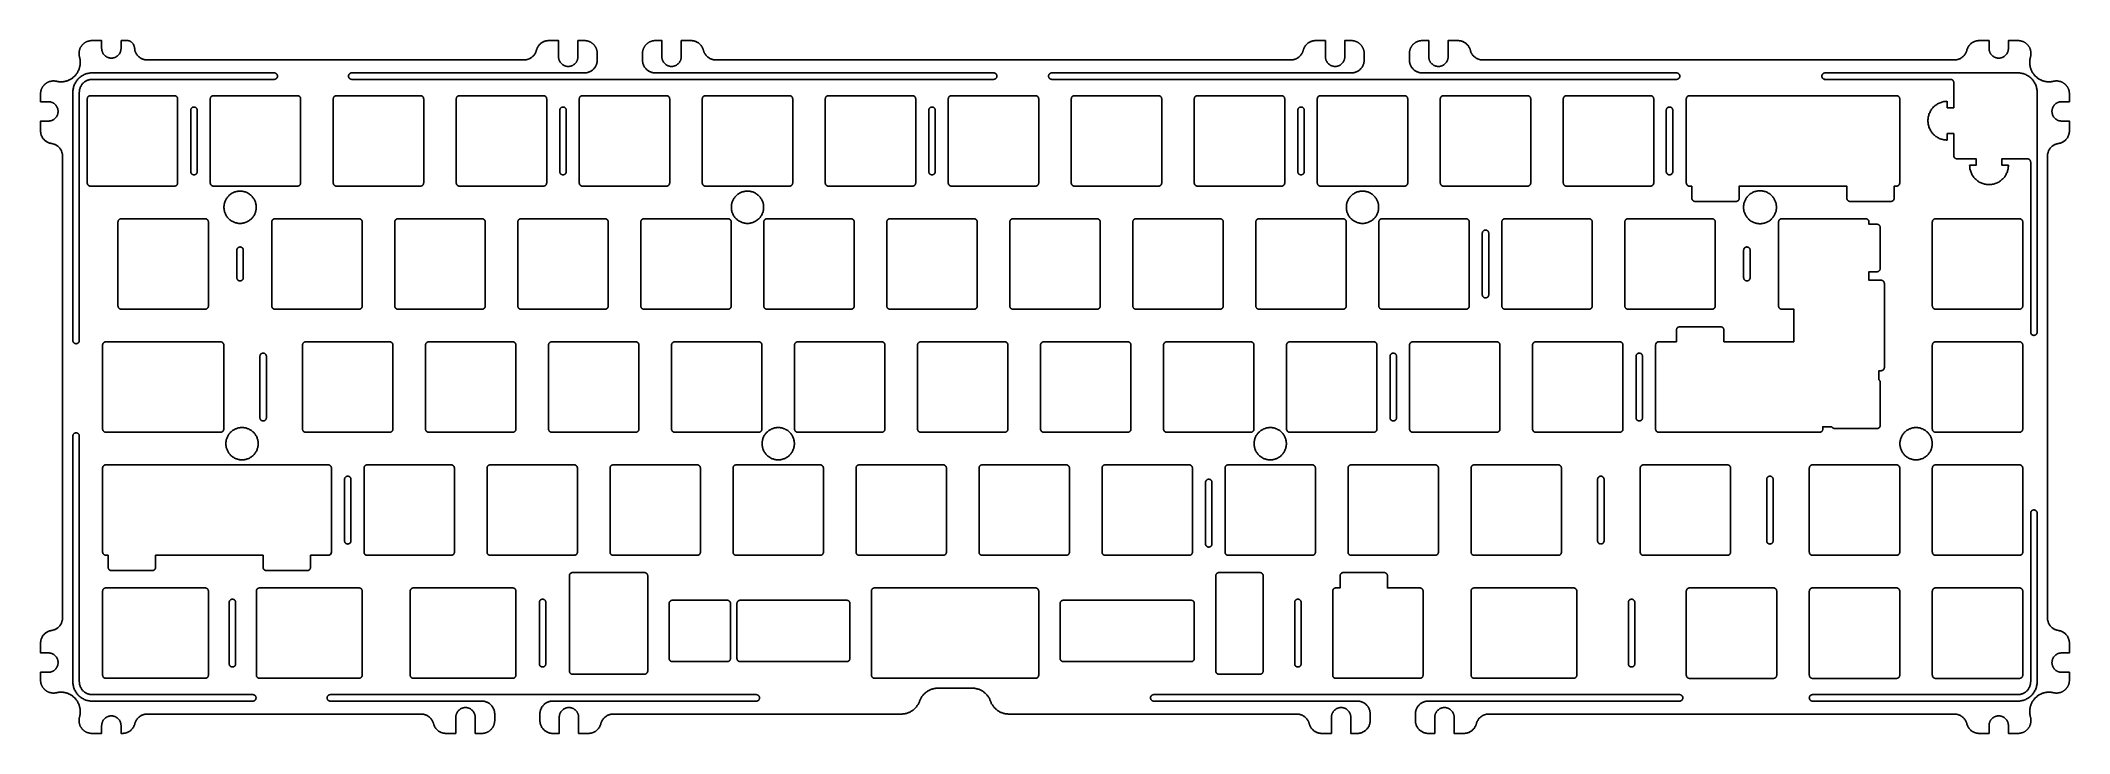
# Model space of a CAD drawing. Header units: millimetres. Extents: x 0 to 314, y 0 to 107.
import ezdxf

# ---------------------------------------------------------------- set-up
doc = ezdxf.new("R2010")
doc.units = ezdxf.units.MM
doc.layers.add('默认', color=7, linetype='Continuous', true_color=0x000000)

msp = doc.modelspace()

# ---------------------------------------------------------------- linework, layer by layer
at = {"layer": '默认'}
for points in [[(7.96, 107.25), (9.46, 107.25), (9.46, 106.04)], [(78.72, 107.25), (80.22, 107.25), (80.22, 104.75)], [(83.22, 104.75), (83.22, 107.25), (84.22, 107.25)], [(95.22, 107.25), (96.22, 107.25), (96.22, 104.75)], [(99.22, 104.75), (99.22, 107.25), (100.72, 107.25)], [(197.49, 107.25), (198.99, 107.25), (198.99, 104.75)], [(201.99, 104.75), (201.99, 107.25), (202.99, 107.25)], [(213.99, 107.25), (214.99, 107.25), (214.99, 104.75)], [(217.99, 104.75), (217.99, 107.25), (219.49, 107.25)], [(300.26, 107.25), (301.76, 107.25), (301.76, 106.04)], [(304.76, 106.04), (304.76, 107.25), (306.26, 107.25)], [(296.3, 100.75), (296.3, 96.85), (295.3, 96.85), (295.3, 97.85)], [(1.21, 97.79), (0, 97.79), (0, 99)], [(314.21, 99), (314.21, 97.79), (313.01, 97.79)], [(0, 93.29), (0, 94.79), (1.21, 94.79)], [(313.01, 94.79), (314.21, 94.79), (314.21, 93.29)], [(295.3, 91.85), (295.3, 92.85), (296.3, 92.85), (296.3, 89.45)], [(296.8, 88.95), (299.76, 88.95), (299.76, 87.95), (298.76, 87.95)], [(304.76, 87.95), (303.76, 87.95), (303.76, 88.95), (307.71, 88.95)], [(254.88, 85.21), (254.88, 85.2), (254.88, 85.19), (254.88, 85.18), (254.88, 85.17), (254.89, 85.16), (254.89, 85.15), (254.89, 85.13), (254.89, 85.12), (254.89, 85.11), (254.9, 85.1), (254.9, 85.09), (254.9, 85.08), (254.91, 85.06), (254.91, 85.05), (254.92, 85.04), (254.92, 85.03), (254.93, 85.02), (254.93, 85.01), (254.94, 85), (254.94, 84.98), (254.95, 84.97), (254.96, 84.96), (254.96, 84.95), (254.97, 84.94), (254.98, 84.93), (254.98, 84.92), (254.99, 84.91), (255, 84.9), (255.01, 84.89), (255.02, 84.88), (255.03, 84.87), (255.04, 84.86), (255.05, 84.85), (255.06, 84.85), (255.07, 84.84), (255.08, 84.83), (255.09, 84.82), (255.1, 84.81), (255.11, 84.81), (255.12, 84.8), (255.13, 84.79), (255.14, 84.79), (255.15, 84.78), (255.16, 84.78), (255.17, 84.77), (255.19, 84.76), (255.2, 84.76), (255.21, 84.76), (255.22, 84.75), (255.23, 84.75), (255.24, 84.74), (255.26, 84.74), (255.27, 84.74), (255.28, 84.74), (255.29, 84.73), (255.3, 84.73), (255.31, 84.73), (255.32, 84.73), (255.34, 84.73), (255.35, 84.73), (255.36, 84.73), (255.37, 84.73)], [(263.08, 82.87), (263.08, 84.72), (279.73, 84.72), (279.73, 82.87)], [(287.08, 82.87), (287.08, 84.72), (287.43, 84.72)], [(284.4, 78.82), (283.17, 78.82), (283.17, 79.17)], [(285.05, 70.15), (283.17, 70.15), (283.17, 71.47), (284.4, 71.47)], [(260.17, 62.95), (253.87, 62.95)], [(269.67, 65.67), (271.55, 65.67), (271.55, 60.62)], [(284.7, 54.73), (284.7, 56.15), (285.05, 56.15)], [(276.02, 47.12), (276.02, 47.48), (277.41, 47.48)], [(10.11, 27.58), (10.46, 27.58), (10.46, 25.73)], [(41.81, 25.73), (41.81, 27.58)], [(201.25, 24.38), (201.25, 22.52), (200.61, 22.52)], [(213.61, 22.52), (208.6, 22.52), (208.6, 24.38)], [(1.21, 12.46), (0, 12.46), (0, 13.96)], [(314.21, 13.96), (314.21, 12.46), (313.01, 12.46)], [(0, 8.25), (0, 9.46), (1.21, 9.46)], [(313.01, 9.46), (314.21, 9.46), (314.21, 8.25)], [(9.46, 1.21), (9.46, 0), (7.96, 0)], [(12.66, 0), (12.46, 0), (12.46, 1.21)], [(64.31, 2.5), (64.31, 0), (62.79, 0)], [(68.33, 0), (67.31, 0), (67.31, 2.5)], [(80.33, 2.5), (80.33, 0), (79.33, 0)], [(84.83, 0), (83.33, 0), (83.33, 2.5)], [(199.92, 2.5), (199.92, 0), (198.42, 0)], [(203.92, 0), (202.92, 0), (202.92, 2.5)], [(215.92, 2.5), (215.92, 0), (214.92, 0)], [(220.42, 0), (218.92, 0), (218.92, 2.5)], [(301.76, 1.21), (301.76, 0), (300.26, 0)], [(306.26, 0), (304.76, 0), (304.76, 1.21)]]:
    msp.add_lwpolyline(points, dxfattribs=at)
for points, weights, knots in [([(6.03, 104.7), (5.76, 105.66), (6.36, 106.45), (6.96, 107.25), (7.96, 107.25)], [1, 0.894821703515, 1, 0.894821703515, 1], [1838.494426, 1838.494426, 1838.494426, 1840.490014, 1840.490014, 1842.485601, 1842.485601, 1842.485601]), ([(12.46, 107.25), (12.93, 107.25), (13.41, 107.25), (14.58, 107.25), (14.6, 105.75)], [1, 1.00000004123, 1.00000008246, 0.790569447741, 1], [1852.395623, 1852.395623, 1852.395623, 1853.596374, 1853.596374, 1856.983107, 1856.983107, 1856.983107]), ([(84.22, 107.25), (85.05, 107.25), (85.64, 106.66), (86.22, 106.08), (86.22, 105.25)], [1, 0.923804287421, 1, 0.923804287421, 1], [1938.094386, 1938.094386, 1938.094386, 1939.752161, 1939.752161, 1941.409937, 1941.409937, 1941.409937]), ([(93.22, 105.25), (93.22, 106.08), (93.81, 106.66), (94.39, 107.25), (95.22, 107.25)], [1, 0.923804287421, 1, 0.923804287421, 1], [2143.230853, 2143.230853, 2143.230853, 2144.888629, 2144.888629, 2146.546404, 2146.546404, 2146.546404]), ([(202.99, 107.25), (203.82, 107.25), (204.4, 106.66), (204.99, 106.08), (204.99, 105.25)], [1, 0.923804287421, 1, 0.923804287421, 1], [2274.961463, 2274.961463, 2274.961463, 2276.619238, 2276.619238, 2278.277014, 2278.277014, 2278.277014]), ([(211.99, 105.25), (211.99, 106.08), (212.57, 106.66), (213.16, 107.25), (213.99, 107.25)], [1, 0.923804287421, 1, 0.923804287421, 1], [2479.074503, 2479.074503, 2479.074503, 2480.732278, 2480.732278, 2482.390054, 2482.390054, 2482.390054]), ([(306.26, 107.25), (307.25, 107.25), (307.85, 106.45), (308.45, 105.66), (308.18, 104.7)], [1, 0.894822674391, 1, 0.894822674391, 1], [2592.714773, 2592.714773, 2592.714773, 2594.710349, 2594.710349, 2596.705926, 2596.705926, 2596.705926]), ([(2.46, 100.95), (4.09, 100.56), (5.27, 101.75), (6.52, 103), (6.03, 104.7)], [1, 0.873305692791, 1.00000008246, 0.861375737848, 1], [1831.609027, 1831.609027, 1831.609027, 1834.956121, 1834.956121, 1838.494426, 1838.494426, 1838.494426]), ([(9.46, 106.04), (9.46, 104.54), (10.96, 104.54), (12.46, 104.54), (12.46, 106.04)], [1, 0.707106781186, 1, 0.707106781186, 1], [1845.190623, 1845.190623, 1845.190623, 1848.190623, 1848.190623, 1851.190623, 1851.190623, 1851.190623]), ([(80.22, 104.75), (80.22, 103.25), (81.72, 103.25), (83.22, 103.25), (83.22, 104.75)], [1, 0.707106781187, 1, 0.707106781187, 1], [1928.594386, 1928.594386, 1928.594386, 1931.594386, 1931.594386, 1934.594386, 1934.594386, 1934.594386]), ([(96.22, 104.75), (96.22, 103.25), (97.72, 103.25), (99.22, 103.25), (99.22, 104.75)], [1, 0.707106781186, 1, 0.707106781186, 1], [2150.046404, 2150.046404, 2150.046404, 2153.046404, 2153.046404, 2156.046404, 2156.046404, 2156.046404]), ([(198.99, 104.75), (198.99, 103.25), (200.49, 103.25), (201.99, 103.25), (201.99, 104.75)], [1, 0.707106781187, 1, 0.707106781187, 1], [2265.461463, 2265.461463, 2265.461463, 2268.461463, 2268.461463, 2271.461463, 2271.461463, 2271.461463]), ([(214.99, 104.75), (214.99, 103.25), (216.49, 103.25), (217.99, 103.25), (217.99, 104.75)], [1, 0.707106781187, 1, 0.707106781187, 1], [2485.890054, 2485.890054, 2485.890054, 2488.890054, 2488.890054, 2491.890054, 2491.890054, 2491.890054]), ([(301.76, 106.04), (301.76, 104.54), (303.26, 104.54), (304.76, 104.54), (304.76, 106.04)], [1, 0.707106781186, 1, 0.707106781186, 1], [2584.009745, 2584.009745, 2584.009745, 2587.009745, 2587.009745, 2590.009745, 2590.009745, 2590.009745]), ([(308.18, 104.7), (307.69, 103), (308.94, 101.75), (310.12, 100.56), (311.75, 100.95)], [1, 0.861375748207, 1.00000010651, 0.873305703294, 1], [2596.705926, 2596.705926, 2596.705926, 2600.244231, 2600.244231, 2603.591325, 2603.591325, 2603.591325]), ([(0, 99), (0, 99.97), (0.76, 100.57), (1.52, 101.17), (2.46, 100.95)], [1, 0.894515336273, 0.987606847266, 0.894515336273, 1], [1827.73695, 1827.73695, 1827.73695, 1829.672988, 1829.672988, 1831.609027, 1831.609027, 1831.609027]), ([(36.19, 101.25), (36.69, 101.25), (36.69, 101.75), (36.69, 102.25), (36.19, 102.25)], [1, 0.707106781188, 1, 0.707106781188, 1], [131.469632, 131.469632, 131.469632, 132.469632, 132.469632, 133.469632, 133.469632, 133.469632]), ([(48.19, 102.25), (47.69, 102.25), (47.69, 101.75), (47.69, 101.25), (48.19, 101.25)], [1, 0.707106781188, 1, 0.707106781188, 1], [1982.437049, 1982.437049, 1982.437049, 1983.437049, 1983.437049, 1984.437049, 1984.437049, 1984.437049]), ([(48.19, 101.25), (80.04, 101.25), (99.54, 101.25), (104.77, 101.25), (110, 101.25), (127.3, 101.25), (147.61, 101.25)], [1, 1.00000004123, 1.00000008246, 1.00000008246, 1.00000008246, 1.00000004123, 1], [1984.437049, 1984.437049, 1984.437049, 2035.783489, 2035.783489, 2046.244951, 2046.244951, 2083.851044, 2083.851044, 2083.851044]), ([(147.61, 101.25), (148.11, 101.25), (148.11, 101.75), (148.11, 102.25), (147.61, 102.25)], [1, 0.707106781187, 1, 0.707106781187, 1], [2083.851044, 2083.851044, 2083.851044, 2084.851044, 2084.851044, 2085.851044, 2085.851044, 2085.851044]), ([(156.61, 102.25), (156.11, 102.25), (156.11, 101.75), (156.11, 101.25), (156.61, 101.25)], [1, 0.707106781186, 1, 0.707106781186, 1], [2329.656823, 2329.656823, 2329.656823, 2330.656823, 2330.656823, 2331.656823, 2331.656823, 2331.656823]), ([(156.61, 101.25), (184.73, 101.25), (203.46, 101.25), (208.58, 101.25), (213.71, 101.25), (230.71, 101.25), (253.37, 101.25)], [1, 1.00000004712, 1.00000009423, 1.00000009423, 1.00000009423, 1.00000004712, 1], [2331.656823, 2331.656823, 2331.656823, 2378.907622, 2378.907622, 2389.246437, 2389.246437, 2429.252272, 2429.252272, 2429.252272]), ([(253.37, 101.25), (253.87, 101.25), (253.87, 101.75), (253.87, 102.25), (253.37, 102.25)], [1, 0.707106781188, 1, 0.707106781188, 1], [2429.252272, 2429.252272, 2429.252272, 2430.252272, 2430.252272, 2431.252272, 2431.252272, 2431.252272]), ([(276.37, 102.25), (275.87, 102.25), (275.87, 101.75), (275.87, 101.25), (276.37, 101.25), (286.43, 101.25), (295.8, 101.25)], [1, 0.707106781187, 1, 0.707106781187, 1, 1, 1], [343.780925, 343.780925, 343.780925, 345.58006, 345.58006, 347.379196, 347.379196, 382.333061, 382.333061, 382.333061]), ([(311.75, 100.95), (312.69, 101.17), (313.45, 100.57), (314.21, 99.97), (314.21, 99)], [1, 0.894515347031, 0.98760687102, 0.894515347031, 1], [2603.591325, 2603.591325, 2603.591325, 2605.527364, 2605.527364, 2607.463402, 2607.463402, 2607.463402]), ([(1.21, 94.79), (2.71, 94.79), (2.71, 96.29), (2.71, 97.79), (1.21, 97.79)], [1, 0.707106781187, 1, 0.707106781187, 1], [1819.324591, 1819.324591, 1819.324591, 1822.324591, 1822.324591, 1825.324591, 1825.324591, 1825.324591]), ([(295.3, 97.85), (292.3, 97.85), (292.3, 94.85), (292.3, 91.85), (295.3, 91.85)], [1, 0.707106781187, 1, 0.707106781187, 1], [188.615928, 188.615928, 188.615928, 194.615928, 194.615928, 200.615928, 200.615928, 200.615928]), ([(313.01, 97.79), (311.51, 97.79), (311.51, 96.29), (311.51, 94.79), (313.01, 94.79)], [1, 0.707106781187, 1, 0.707106781187, 1], [2609.875761, 2609.875761, 2609.875761, 2612.875761, 2612.875761, 2615.875761, 2615.875761, 2615.875761]), ([(24.26, 96.47), (24.26, 96.97), (23.76, 96.97), (23.26, 96.97), (23.26, 96.47)], [1, 0.707106781186, 1, 0.707106781186, 1], [23, 23, 23, 24, 24, 25, 25, 25]), ([(81.41, 96.47), (81.41, 96.97), (80.91, 96.97), (80.41, 96.97), (80.41, 96.47)], [1, 0.707106781187, 1, 0.707106781187, 1], [23, 23, 23, 24, 24, 25, 25, 25]), ([(138.56, 96.47), (138.56, 96.97), (138.06, 96.97), (137.56, 96.97), (137.56, 96.47)], [1, 0.707106781187, 1, 0.707106781187, 1], [23, 23, 23, 24, 24, 25, 25, 25]), ([(195.71, 96.47), (195.71, 96.97), (195.21, 96.97), (194.71, 96.97), (194.71, 96.47)], [1, 0.707106781187, 1, 0.707106781187, 1], [23, 23, 23, 24, 24, 25, 25, 25]), ([(252.78, 96.47), (252.78, 96.97), (252.28, 96.97), (251.78, 96.97), (251.78, 96.47)], [1, 0.707106781186, 1, 0.707106781186, 1], [23, 23, 23, 24, 24, 25, 25, 25]), ([(23.26, 86.97), (23.26, 86.47), (23.76, 86.47), (24.26, 86.47), (24.26, 86.97)], [1, 0.707106781187, 1, 0.707106781187, 1], [11.5, 11.5, 11.5, 12.5, 12.5, 13.5, 13.5, 13.5]), ([(80.41, 86.97), (80.41, 86.47), (80.91, 86.47), (81.41, 86.47), (81.41, 86.97)], [1, 0.707106781186, 1, 0.707106781186, 1], [11.5, 11.5, 11.5, 12.5, 12.5, 13.5, 13.5, 13.5]), ([(137.56, 86.97), (137.56, 86.47), (138.06, 86.47), (138.56, 86.47), (138.56, 86.97)], [1, 0.707106781186, 1, 0.707106781186, 1], [11.5, 11.5, 11.5, 12.5, 12.5, 13.5, 13.5, 13.5]), ([(194.71, 86.97), (194.71, 86.47), (195.21, 86.47), (195.71, 86.47), (195.71, 86.97)], [1, 0.707106781187, 1, 0.707106781187, 1], [11.5, 11.5, 11.5, 12.5, 12.5, 13.5, 13.5, 13.5]), ([(251.78, 86.97), (251.78, 86.47), (252.28, 86.47), (252.78, 86.47), (252.78, 86.97)], [1, 0.707106781187, 1, 0.707106781187, 1], [11.5, 11.5, 11.5, 12.5, 12.5, 13.5, 13.5, 13.5]), ([(298.76, 87.95), (298.76, 84.95), (301.76, 84.95), (304.76, 84.95), (304.76, 87.95)], [1, 0.707106781187, 1, 0.707106781187, 1], [211.970644, 211.970644, 211.970644, 217.970644, 217.970644, 223.970644, 223.970644, 223.970644]), ([(28.4, 81.45), (28.4, 83.95), (30.9, 83.95), (33.4, 83.95), (33.4, 81.45)], [1, 0.707106781187, 1, 0.707106781187, 1], [-10, -10, -10, -5, -5, 0, 0, 0]), ([(106.98, 81.45), (106.98, 83.95), (109.48, 83.95), (111.98, 83.95), (111.98, 81.45)], [1, 0.707106781187, 1, 0.707106781187, 1], [0, 0, 0, 5, 5, 10, 10, 10]), ([(202.23, 81.45), (202.23, 83.95), (204.73, 83.95), (207.23, 83.95), (207.23, 81.45)], [1, 0.707106781187, 1, 0.707106781187, 1], [10, 10, 10, 15, 15, 20, 20, 20]), ([(263.74, 81.45), (263.74, 84), (266.29, 84), (268.84, 84), (268.84, 81.45)], [1, 0.707106781186, 1, 0.707106781186, 1], [-10.2, -10.2, -10.2, -5.1, -5.1, 0, 0, 0]), ([(33.4, 81.45), (33.4, 78.95), (30.9, 78.95), (28.4, 78.95), (28.4, 81.45)], [1, 0.707106781187, 1, 0.707106781187, 1], [0, 0, 0, 5, 5, 10, 10, 10]), ([(111.98, 81.45), (111.98, 78.95), (109.48, 78.95), (106.98, 78.95), (106.98, 81.45)], [1, 0.707106781187, 1, 0.707106781187, 1], [10, 10, 10, 15, 15, 20, 20, 20]), ([(207.23, 81.45), (207.23, 78.95), (204.73, 78.95), (202.23, 78.95), (202.23, 81.45)], [1, 0.707106781187, 1, 0.707106781187, 1], [0, 0, 0, 5, 5, 10, 10, 10]), ([(268.84, 81.45), (268.84, 78.9), (266.29, 78.9), (263.74, 78.9), (263.74, 81.45)], [1, 0.707106781186, 1, 0.707106781186, 1], [0, 0, 0, 5.1, 5.1, 10.2, 10.2, 10.2]), ([(224.28, 77.42), (224.28, 77.92), (223.78, 77.92), (223.28, 77.92), (223.28, 77.42)], [1, 0.707106781187, 1, 0.707106781187, 1], [23, 23, 23, 24, 24, 25, 25, 25]), ([(31.4, 74.8), (31.4, 75.3), (30.9, 75.3), (30.4, 75.3), (30.4, 74.8)], [1, 0.707106781186, 1, 0.707106781186, 1], [12.5, 12.5, 12.5, 13.5, 13.5, 14.5, 14.5, 14.5]), ([(264.76, 74.8), (264.76, 75.3), (264.26, 75.3), (263.76, 75.3), (263.76, 74.8)], [1, 0.707106781187, 1, 0.707106781187, 1], [12.5, 12.5, 12.5, 13.5, 13.5, 14.5, 14.5, 14.5]), ([(30.4, 70.55), (30.4, 70.05), (30.9, 70.05), (31.4, 70.05), (31.4, 70.55)], [1, 0.707106781187, 1, 0.707106781187, 1], [6.25, 6.25, 6.25, 7.25, 7.25, 8.25, 8.25, 8.25]), ([(263.76, 70.55), (263.76, 70.05), (264.26, 70.05), (264.76, 70.05), (264.76, 70.55)], [1, 0.707106781187, 1, 0.707106781187, 1], [6.25, 6.25, 6.25, 7.25, 7.25, 8.25, 8.25, 8.25]), ([(223.28, 67.92), (223.28, 67.42), (223.78, 67.42), (224.28, 67.42), (224.28, 67.92)], [1, 0.707106781187, 1, 0.707106781187, 1], [11.5, 11.5, 11.5, 12.5, 12.5, 13.5, 13.5, 13.5]), ([(5, 60.83), (5, 60.33), (5.5, 60.33), (6, 60.33), (6, 60.83)], [1, 0.707106781185, 1, 0.707106781185, 1], [220.070824, 220.070824, 220.070824, 221.070824, 221.070824, 222.070824, 222.070824, 222.070824]), ([(308.21, 62.12), (308.21, 61.62), (308.71, 61.62), (309.21, 61.62), (309.21, 62.12)], [1, 0.707106781186, 1, 0.707106781186, 1], [257.253976, 257.253976, 257.253976, 258.253976, 258.253976, 259.253976, 259.253976, 259.253976]), ([(34.97, 58.37), (34.97, 58.87), (34.47, 58.87), (33.97, 58.87), (33.97, 58.37)], [1, 0.707106781187, 1, 0.707106781187, 1], [23, 23, 23, 24, 24, 25, 25, 25]), ([(209.99, 58.37), (209.99, 58.87), (209.49, 58.87), (208.99, 58.87), (208.99, 58.37)], [1, 0.707106781187, 1, 0.707106781187, 1], [23, 23, 23, 24, 24, 25, 25, 25]), ([(248.09, 58.37), (248.09, 58.87), (247.59, 58.87), (247.09, 58.87), (247.09, 58.37)], [1, 0.707106781187, 1, 0.707106781187, 1], [23, 23, 23, 24, 24, 25, 25, 25]), ([(28.7, 44.85), (28.7, 47.35), (31.2, 47.35), (33.7, 47.35), (33.7, 44.85)], [1, 0.707106781187, 1, 0.707106781187, 1], [0, 0, 0, 5, 5, 10, 10, 10]), ([(33.97, 48.87), (33.97, 48.37), (34.47, 48.37), (34.97, 48.37), (34.97, 48.87)], [1, 0.707106781187, 1, 0.707106781187, 1], [11.5, 11.5, 11.5, 12.5, 12.5, 13.5, 13.5, 13.5]), ([(111.74, 44.85), (111.74, 47.35), (114.24, 47.35), (116.74, 47.35), (116.74, 44.85)], [1, 0.707106781187, 1, 0.707106781187, 1], [-10, -10, -10, -5, -5, 0, 0, 0]), ([(187.94, 44.85), (187.94, 47.35), (190.44, 47.35), (192.94, 47.35), (192.94, 44.85)], [1, 0.707106781187, 1, 0.707106781187, 1], [0, 0, 0, 5, 5, 10, 10, 10]), ([(208.99, 48.87), (208.99, 48.37), (209.49, 48.37), (209.99, 48.37), (209.99, 48.87)], [1, 0.707106781187, 1, 0.707106781187, 1], [11.5, 11.5, 11.5, 12.5, 12.5, 13.5, 13.5, 13.5]), ([(247.09, 48.87), (247.09, 48.37), (247.59, 48.37), (248.09, 48.37), (248.09, 48.87)], [1, 0.707106781187, 1, 0.707106781187, 1], [11.5, 11.5, 11.5, 12.5, 12.5, 13.5, 13.5, 13.5]), ([(287.96, 44.85), (287.96, 47.35), (290.46, 47.35), (292.96, 47.35), (292.96, 44.85)], [1, 0.707106781187, 1, 0.707106781187, 1], [0, 0, 0, 5, 5, 10, 10, 10]), ([(6, 46.03), (6, 46.53), (5.5, 46.53), (5, 46.53), (5, 46.03)], [1, 0.707106781186, 1, 0.707106781186, 1], [181.828286, 181.828286, 181.828286, 182.828286, 182.828286, 183.828286, 183.828286, 183.828286]), ([(33.7, 44.85), (33.7, 42.35), (31.2, 42.35), (28.7, 42.35), (28.7, 44.85)], [1, 0.707106781187, 1, 0.707106781187, 1], [10, 10, 10, 15, 15, 20, 20, 20]), ([(116.74, 44.85), (116.74, 42.35), (114.24, 42.35), (111.74, 42.35), (111.74, 44.85)], [1, 0.707106781187, 1, 0.707106781187, 1], [0, 0, 0, 5, 5, 10, 10, 10]), ([(192.94, 44.85), (192.94, 42.35), (190.44, 42.35), (187.94, 42.35), (187.94, 44.85)], [1, 0.707106781187, 1, 0.707106781187, 1], [10, 10, 10, 15, 15, 20, 20, 20]), ([(292.96, 44.85), (292.96, 42.35), (290.46, 42.35), (287.96, 42.35), (287.96, 44.85)], [1, 0.707106781187, 1, 0.707106781187, 1], [10, 10, 10, 15, 15, 20, 20, 20]), ([(48.07, 39.32), (48.07, 39.82), (47.57, 39.82), (47.07, 39.82), (47.07, 39.32)], [1, 0.707106781187, 1, 0.707106781187, 1], [32.5, 32.5, 32.5, 33.5, 33.5, 34.5, 34.5, 34.5]), ([(181.42, 38.85), (181.42, 39.35), (180.92, 39.35), (180.42, 39.35), (180.42, 38.85)], [1, 0.707106781186, 1, 0.707106781186, 1], [23, 23, 23, 24, 24, 25, 25, 25]), ([(242.14, 39.32), (242.14, 39.82), (241.64, 39.82), (241.14, 39.82), (241.14, 39.32)], [1, 0.707106781187, 1, 0.707106781187, 1], [23, 23, 23, 24, 24, 25, 25, 25]), ([(268.33, 39.32), (268.33, 39.82), (267.83, 39.82), (267.33, 39.82), (267.33, 39.32)], [1, 0.707106781186, 1, 0.707106781186, 1], [23, 23, 23, 24, 24, 25, 25, 25]), ([(309.21, 34.09), (309.21, 34.59), (308.71, 34.59), (308.21, 34.59), (308.21, 34.09)], [1, 0.707106781186, 1, 0.707106781186, 1], [161.916481, 161.916481, 161.916481, 162.916481, 162.916481, 163.916481, 163.916481, 163.916481]), ([(47.07, 29.82), (47.07, 29.32), (47.57, 29.32), (48.07, 29.32), (48.07, 29.82)], [1, 0.707106781187, 1, 0.707106781187, 1], [21, 21, 21, 22, 22, 23, 23, 23]), ([(180.42, 29.35), (180.42, 28.85), (180.92, 28.85), (181.42, 28.85), (181.42, 29.35)], [1, 0.707106781187, 1, 0.707106781187, 1], [11.5, 11.5, 11.5, 12.5, 12.5, 13.5, 13.5, 13.5]), ([(241.14, 29.82), (241.14, 29.32), (241.64, 29.32), (242.14, 29.32), (242.14, 29.82)], [1, 0.707106781187, 1, 0.707106781187, 1], [11.5, 11.5, 11.5, 12.5, 12.5, 13.5, 13.5, 13.5]), ([(267.33, 29.82), (267.33, 29.32), (267.83, 29.32), (268.33, 29.32), (268.33, 29.82)], [1, 0.707106781187, 1, 0.707106781187, 1], [11.5, 11.5, 11.5, 12.5, 12.5, 13.5, 13.5, 13.5]), ([(30.21, 20.28), (30.21, 20.78), (29.71, 20.78), (29.21, 20.78), (29.21, 20.28)], [1, 0.707106781187, 1, 0.707106781187, 1], [23, 23, 23, 24, 24, 25, 25, 25]), ([(78.25, 20.28), (78.25, 20.78), (77.75, 20.78), (77.25, 20.78), (77.25, 20.28)], [1, 0.707106781187, 1, 0.707106781187, 1], [23, 23, 23, 24, 24, 25, 25, 25]), ([(195.23, 20.28), (195.23, 20.78), (194.73, 20.78), (194.23, 20.78), (194.23, 20.28)], [1, 0.707106781187, 1, 0.707106781187, 1], [23, 23, 23, 24, 24, 25, 25, 25]), ([(246.9, 20.28), (246.9, 20.78), (246.4, 20.78), (245.9, 20.78), (245.9, 20.28)], [1, 0.707106781186, 1, 0.707106781186, 1], [23, 23, 23, 24, 24, 25, 25, 25]), ([(1.21, 9.46), (2.71, 9.46), (2.71, 10.96), (2.71, 12.46), (1.21, 12.46)], [1, 0.707106781187, 1, 0.707106781187, 1], [1722.731895, 1722.731895, 1722.731895, 1725.731895, 1725.731895, 1728.731895, 1728.731895, 1728.731895]), ([(29.21, 10.78), (29.21, 10.28), (29.71, 10.28), (30.21, 10.28), (30.21, 10.78)], [1, 0.707106781187, 1, 0.707106781187, 1], [11.5, 11.5, 11.5, 12.5, 12.5, 13.5, 13.5, 13.5]), ([(77.25, 10.78), (77.25, 10.28), (77.75, 10.28), (78.25, 10.28), (78.25, 10.78)], [1, 0.707106781187, 1, 0.707106781187, 1], [11.5, 11.5, 11.5, 12.5, 12.5, 13.5, 13.5, 13.5]), ([(194.23, 10.78), (194.23, 10.28), (194.73, 10.28), (195.23, 10.28), (195.23, 10.78)], [1, 0.707106781187, 1, 0.707106781187, 1], [11.5, 11.5, 11.5, 12.5, 12.5, 13.5, 13.5, 13.5]), ([(245.9, 10.78), (245.9, 10.28), (246.4, 10.28), (246.9, 10.28), (246.9, 10.78)], [1, 0.707106781187, 1, 0.707106781187, 1], [11.5, 11.5, 11.5, 12.5, 12.5, 13.5, 13.5, 13.5]), ([(313.01, 12.46), (311.51, 12.46), (311.51, 10.96), (311.51, 9.46), (313.01, 9.46)], [1, 0.707106781187, 1, 0.707106781187, 1], [2706.468458, 2706.468458, 2706.468458, 2709.468458, 2709.468458, 2712.468458, 2712.468458, 2712.468458]), ([(2.46, 6.3), (1.52, 6.08), (0.76, 6.68), (0, 7.28), (0, 8.25)], [1, 0.894515336273, 0.987606847266, 0.894515336273, 1], [1716.447459, 1716.447459, 1716.447459, 1718.383497, 1718.383497, 1720.319535, 1720.319535, 1720.319535]), ([(6.03, 2.55), (6.52, 4.25), (5.27, 5.5), (4.09, 6.69), (2.46, 6.3)], [1, 0.861377414361, 0.999999975948, 0.87330727874, 1], [1709.562102, 1709.562102, 1709.562102, 1713.100386, 1713.100386, 1716.447459, 1716.447459, 1716.447459]), ([(311.75, 6.3), (310.12, 6.69), (308.94, 5.5), (307.69, 4.25), (308.18, 2.55)], [1, 0.873307289242, 1, 0.86137742472, 1], [2718.752893, 2718.752893, 2718.752893, 2722.099967, 2722.099967, 2725.638251, 2725.638251, 2725.638251]), ([(314.21, 8.25), (314.21, 7.28), (313.45, 6.68), (312.69, 6.08), (311.75, 6.3)], [1, 0.894515347031, 0.98760687102, 0.894515347031, 1], [2714.880817, 2714.880817, 2714.880817, 2716.816855, 2716.816855, 2718.752893, 2718.752893, 2718.752893]), ([(32.87, 5), (33.37, 5), (33.37, 5.5), (33.37, 6), (32.87, 6)], [1, 0.707106781205, 1, 0.707106781205, 1], [112.927306, 112.927306, 112.927306, 113.927306, 113.927306, 114.927306, 114.927306, 114.927306]), ([(44.87, 6), (44.37, 6), (44.37, 5.5), (44.37, 5), (44.87, 5)], [1, 0.707106781186, 1, 0.707106781186, 1], [3314.8903, 3314.8903, 3314.8903, 3315.8903, 3315.8903, 3316.8903, 3316.8903, 3316.8903]), ([(67.31, 2.5), (67.31, 4), (65.81, 4), (64.31, 4), (64.31, 2.5)], [1, 0.707106781187, 1, 0.707106781187, 1], [3352.183302, 3352.183302, 3352.183302, 3355.183302, 3355.183302, 3358.183302, 3358.183302, 3358.183302]), ([(83.33, 2.5), (83.33, 4), (81.83, 4), (80.33, 4), (80.33, 2.5)], [1, 0.707106781187, 1, 0.707106781187, 1], [3173.172856, 3173.172856, 3173.172856, 3176.172856, 3176.172856, 3179.172856, 3179.172856, 3179.172856]), ([(110.85, 5), (111.35, 5), (111.35, 5.5), (111.35, 6), (110.85, 6)], [1, 0.707106781175, 1, 0.707106781175, 1], [3246.91226, 3246.91226, 3246.91226, 3247.91226, 3247.91226, 3248.91226, 3248.91226, 3248.91226]), ([(172.4, 6), (171.9, 6), (171.9, 5.5), (171.9, 5), (172.4, 5)], [1, 0.707106781111, 1, 0.707106781111, 1], [2970.375286, 2970.375286, 2970.375286, 2971.375286, 2971.375286, 2972.375286, 2972.375286, 2972.375286]), ([(202.92, 2.5), (202.92, 4), (201.42, 4), (199.92, 4), (199.92, 2.5)], [1, 0.707106781187, 1, 0.707106781187, 1], [3035.277719, 3035.277719, 3035.277719, 3038.277719, 3038.277719, 3041.277719, 3041.277719, 3041.277719]), ([(218.92, 2.5), (218.92, 4), (217.42, 4), (215.92, 4), (215.92, 2.5)], [1, 0.707106781187, 1, 0.707106781187, 1], [2829.52172, 2829.52172, 2829.52172, 2832.52172, 2832.52172, 2835.52172, 2835.52172, 2835.52172]), ([(253.84, 5), (254.34, 5), (254.34, 5.5), (254.34, 6), (253.84, 6)], [1, 0.707106781187, 1, 0.707106781187, 1], [2886.938682, 2886.938682, 2886.938682, 2887.938682, 2887.938682, 2888.938682, 2888.938682, 2888.938682]), ([(274.43, 6), (273.93, 6), (273.93, 5.5), (273.93, 5), (274.43, 5)], [1, 0.707106781186, 1, 0.707106781186, 1], [228.827421, 228.827421, 228.827421, 229.827421, 229.827421, 230.827421, 230.827421, 230.827421]), ([(7.96, 0), (6.96, 0), (6.36, 0.8), (5.76, 1.59), (6.03, 2.55)], [1, 0.894824389263, 1, 0.894824389263, 1], [3427.09787, 3427.09787, 3427.09787, 3429.093433, 3429.093433, 3431.088996, 3431.088996, 3431.088996]), ([(12.46, 1.21), (12.46, 2.71), (10.96, 2.71), (9.46, 2.71), (9.46, 1.21)], [1, 0.707106781187, 1, 0.707106781187, 1], [3418.392901, 3418.392901, 3418.392901, 3421.392901, 3421.392901, 3424.392901, 3424.392901, 3424.392901]), ([(70.33, 2), (70.33, 1.17), (69.75, 0.59), (69.16, 0), (68.33, 0)], [1, 0.923852610811, 1, 0.923852610811, 1], [3345.348322, 3345.348322, 3345.348322, 3347.005506, 3347.005506, 3348.66269, 3348.66269, 3348.66269]), ([(304.76, 1.21), (304.76, 2.71), (303.26, 2.71), (301.76, 2.71), (301.76, 1.21)], [1, 0.707106781187, 1, 0.707106781187, 1], [2732.334377, 2732.334377, 2732.334377, 2735.334377, 2735.334377, 2738.334377, 2738.334377, 2738.334377]), ([(308.18, 2.55), (308.45, 1.59), (307.85, 0.8), (307.25, 0), (306.26, 0)], [1, 0.894824389263, 1, 0.894824389263, 1], [2725.638251, 2725.638251, 2725.638251, 2727.633814, 2727.633814, 2729.629377, 2729.629377, 2729.629377])]:
    msp.add_rational_spline(points, weights, degree=2, knots=knots, dxfattribs=at)
for points, degree in [([(12.46, 106.04), (12.46, 106.65), (12.46, 107.25)], 2), ([(16.53, 104.25), (45.69, 104.25), (74.85, 104.25)], 2), ([(86.22, 105.25), (86.22, 104.75), (86.22, 104.25)], 2), ([(93.22, 104.25), (93.22, 104.75), (93.22, 105.25)], 2), ([(104.6, 104.25), (149.11, 104.25), (193.62, 104.25)], 2), ([(204.99, 105.25), (204.99, 104.75), (204.99, 104.25)], 2), ([(211.99, 104.25), (211.99, 104.75), (211.99, 105.25)], 2), ([(223.36, 104.25), (259.87, 104.25), (296.38, 104.25)], 2), ([(36.19, 102.25), (22.1, 102.25), (8, 102.25)], 2), ([(8, 101.25), (22.1, 101.25), (36.19, 101.25)], 2), ([(84.22, 102.25), (66.21, 102.25), (48.19, 102.25)], 2), ([(147.61, 102.25), (121.41, 102.25), (95.22, 102.25)], 2), ([(202.99, 102.25), (182.24, 102.25), (156.61, 102.25)], 2), ([(253.37, 102.25), (232.18, 102.25), (213.99, 102.25)], 2), ([(306.21, 102.25), (292.34, 102.25), (276.37, 102.25)], 2), ([(5, 99.25), (5, 80.04), (5, 60.83)], 2), ([(6, 60.83), (6, 80.04), (6, 99.25)], 2), ([(7.23, 98.22), (7.23, 91.72), (7.23, 85.22)], 2), ([(20.73, 98.72), (14.23, 98.72), (7.73, 98.72)], 2), ([(21.23, 85.22), (21.23, 91.72), (21.23, 98.22)], 2), ([(26.28, 98.22), (26.28, 91.72), (26.28, 85.22)], 2), ([(39.78, 98.72), (33.28, 98.72), (26.78, 98.72)], 2), ([(40.28, 85.22), (40.28, 91.72), (40.28, 98.22)], 2), ([(45.33, 98.22), (45.33, 91.72), (45.33, 85.22)], 2), ([(58.83, 98.72), (52.33, 98.72), (45.83, 98.72)], 2), ([(59.33, 85.22), (59.33, 91.72), (59.33, 98.22)], 2), ([(64.38, 98.22), (64.38, 91.72), (64.38, 85.22)], 2), ([(77.88, 98.72), (71.38, 98.72), (64.88, 98.72)], 2), ([(78.38, 85.22), (78.38, 91.72), (78.38, 98.22)], 2), ([(83.43, 98.22), (83.43, 91.72), (83.43, 85.22)], 2), ([(96.93, 98.72), (90.43, 98.72), (83.93, 98.72)], 2), ([(97.43, 85.22), (97.43, 91.72), (97.43, 98.22)], 2), ([(102.48, 98.22), (102.48, 91.72), (102.48, 85.22)], 2), ([(115.98, 98.72), (109.48, 98.72), (102.98, 98.72)], 2), ([(116.48, 85.22), (116.48, 91.72), (116.48, 98.22)], 2), ([(121.53, 98.22), (121.53, 91.72), (121.53, 85.22)], 2), ([(135.03, 98.72), (128.53, 98.72), (122.03, 98.72)], 2), ([(135.53, 85.22), (135.53, 91.72), (135.53, 98.22)], 2), ([(140.58, 98.22), (140.58, 91.72), (140.58, 85.22)], 2), ([(154.08, 98.72), (147.58, 98.72), (141.08, 98.72)], 2), ([(154.58, 85.22), (154.58, 91.72), (154.58, 98.22)], 2), ([(159.63, 98.22), (159.63, 91.72), (159.63, 85.22)], 2), ([(173.13, 98.72), (166.63, 98.72), (160.13, 98.72)], 2), ([(173.63, 85.22), (173.63, 91.72), (173.63, 98.22)], 2), ([(178.68, 98.22), (178.68, 91.72), (178.68, 85.22)], 2), ([(192.18, 98.72), (185.68, 98.72), (179.18, 98.72)], 2), ([(192.68, 85.22), (192.68, 91.72), (192.68, 98.22)], 2), ([(197.73, 98.22), (197.73, 91.72), (197.73, 85.22)], 2), ([(211.23, 98.72), (204.73, 98.72), (198.23, 98.72)], 2), ([(211.73, 85.22), (211.73, 91.72), (211.73, 98.22)], 2), ([(216.78, 98.22), (216.78, 91.72), (216.78, 85.22)], 2), ([(230.28, 98.72), (223.78, 98.72), (217.28, 98.72)], 2), ([(230.78, 85.22), (230.78, 91.72), (230.78, 98.22)], 2), ([(235.83, 98.22), (235.83, 91.72), (235.83, 85.22)], 2), ([(249.33, 98.72), (242.83, 98.72), (236.33, 98.72)], 2), ([(249.83, 85.22), (249.83, 91.72), (249.83, 98.22)], 2), ([(287.43, 98.72), (276.75, 98.72), (266.06, 98.72), (255.38, 98.72)], 3), ([(287.93, 85.22), (287.93, 89.56), (287.93, 93.89), (287.93, 98.22)], 3), ([(309.21, 62.12), (309.21, 80.69), (309.21, 99.25)], 2), ([(23.26, 96.47), (23.26, 91.72), (23.26, 86.97)], 2), ([(24.26, 86.97), (24.26, 91.72), (24.26, 96.47)], 2), ([(80.41, 96.47), (80.41, 91.72), (80.41, 86.97)], 2), ([(81.41, 86.97), (81.41, 91.72), (81.41, 96.47)], 2), ([(137.56, 96.47), (137.56, 91.72), (137.56, 86.97)], 2), ([(138.56, 86.97), (138.56, 91.72), (138.56, 96.47)], 2), ([(194.71, 96.47), (194.71, 91.72), (194.71, 86.97)], 2), ([(195.71, 86.97), (195.71, 91.72), (195.71, 96.47)], 2), ([(251.78, 96.47), (251.78, 91.72), (251.78, 86.97)], 2), ([(252.78, 86.97), (252.78, 91.72), (252.78, 96.47)], 2), ([(3.4, 17.91), (3.4, 53.62), (3.4, 89.34)], 2), ([(308.21, 88.45), (308.21, 75.29), (308.21, 62.12)], 2), ([(310.81, 89.34), (310.81, 53.62), (310.81, 17.91)], 2), ([(7.73, 84.72), (14.23, 84.72), (20.73, 84.72)], 2), ([(26.78, 84.72), (33.28, 84.72), (39.78, 84.72)], 2), ([(45.83, 84.72), (52.33, 84.72), (58.83, 84.72)], 2), ([(64.88, 84.72), (71.38, 84.72), (77.88, 84.72)], 2), ([(83.93, 84.72), (90.43, 84.72), (96.93, 84.72)], 2), ([(102.98, 84.72), (109.48, 84.72), (115.98, 84.72)], 2), ([(122.03, 84.72), (128.53, 84.72), (135.03, 84.72)], 2), ([(141.08, 84.72), (147.58, 84.72), (154.08, 84.72)], 2), ([(160.13, 84.72), (166.63, 84.72), (173.13, 84.72)], 2), ([(179.18, 84.72), (185.68, 84.72), (192.18, 84.72)], 2), ([(198.23, 84.72), (204.73, 84.72), (211.23, 84.72)], 2), ([(217.28, 84.72), (223.78, 84.72), (230.28, 84.72)], 2), ([(236.33, 84.72), (242.83, 84.72), (249.33, 84.72)], 2), ([(255.73, 84.72), (255.73, 84.11), (255.73, 83.49), (255.73, 82.87)], 3), ([(256.26, 82.35), (258.36, 82.35), (260.46, 82.35), (262.56, 82.35)], 3), ([(280.26, 82.35), (282.36, 82.35), (284.46, 82.35), (286.56, 82.35)], 3), ([(11.99, 79.17), (11.99, 72.67), (11.99, 66.17)], 2), ([(25.49, 79.67), (18.99, 79.67), (12.49, 79.67)], 2), ([(25.99, 66.17), (25.99, 72.67), (25.99, 79.17)], 2), ([(35.81, 79.17), (35.81, 72.67), (35.81, 66.17)], 2), ([(49.31, 79.67), (42.81, 79.67), (36.31, 79.67)], 2), ([(49.81, 66.17), (49.81, 72.67), (49.81, 79.17)], 2), ([(54.86, 79.17), (54.86, 72.67), (54.86, 66.17)], 2), ([(68.36, 79.67), (61.86, 79.67), (55.36, 79.67)], 2), ([(68.86, 66.17), (68.86, 72.67), (68.86, 79.17)], 2), ([(73.91, 79.17), (73.91, 72.67), (73.91, 66.17)], 2), ([(87.41, 79.67), (80.91, 79.67), (74.41, 79.67)], 2), ([(87.91, 66.17), (87.91, 72.67), (87.91, 79.17)], 2), ([(92.96, 79.17), (92.96, 72.67), (92.96, 66.17)], 2), ([(106.46, 79.67), (99.96, 79.67), (93.46, 79.67)], 2), ([(106.96, 66.17), (106.96, 72.67), (106.96, 79.17)], 2), ([(112.01, 79.17), (112.01, 72.67), (112.01, 66.17)], 2), ([(125.51, 79.67), (119.01, 79.67), (112.51, 79.67)], 2), ([(126.01, 66.17), (126.01, 72.67), (126.01, 79.17)], 2), ([(131.06, 79.17), (131.06, 72.67), (131.06, 66.17)], 2), ([(144.56, 79.67), (138.06, 79.67), (131.56, 79.67)], 2), ([(145.06, 66.17), (145.06, 72.67), (145.06, 79.17)], 2), ([(150.11, 79.17), (150.11, 72.67), (150.11, 66.17)], 2), ([(163.61, 79.67), (157.11, 79.67), (150.61, 79.67)], 2), ([(164.11, 66.17), (164.11, 72.67), (164.11, 79.17)], 2), ([(169.16, 79.17), (169.16, 72.67), (169.16, 66.17)], 2), ([(182.66, 79.67), (176.16, 79.67), (169.66, 79.67)], 2), ([(183.16, 66.17), (183.16, 72.67), (183.16, 79.17)], 2), ([(188.21, 79.17), (188.21, 72.67), (188.21, 66.17)], 2), ([(201.71, 79.67), (195.21, 79.67), (188.71, 79.67)], 2), ([(202.21, 66.17), (202.21, 72.67), (202.21, 79.17)], 2), ([(207.26, 79.17), (207.26, 72.67), (207.26, 66.17)], 2), ([(220.76, 79.67), (214.26, 79.67), (207.76, 79.67)], 2), ([(221.26, 66.17), (221.26, 72.67), (221.26, 79.17)], 2), ([(226.31, 79.17), (226.31, 72.67), (226.31, 66.17)], 2), ([(239.81, 79.67), (233.31, 79.67), (226.81, 79.67)], 2), ([(240.31, 66.17), (240.31, 72.67), (240.31, 79.17)], 2), ([(245.36, 79.17), (245.36, 72.67), (245.36, 66.17)], 2), ([(258.86, 79.67), (252.36, 79.67), (245.86, 79.67)], 2), ([(259.36, 66.17), (259.36, 72.67), (259.36, 79.17)], 2), ([(269.17, 79.17), (269.17, 74.84), (269.17, 70.51), (269.17, 66.17)], 3), ([(282.67, 79.67), (278.33, 79.67), (274, 79.67), (269.67, 79.67)], 3), ([(292.98, 79.17), (292.98, 72.67), (292.98, 66.17)], 2), ([(306.48, 79.67), (299.98, 79.67), (293.48, 79.67)], 2), ([(306.98, 66.17), (306.98, 72.67), (306.98, 79.17)], 2), ([(223.28, 77.42), (223.28, 72.67), (223.28, 67.92)], 2), ([(224.28, 67.92), (224.28, 72.67), (224.28, 77.42)], 2), ([(284.92, 72), (284.92, 74.1), (284.92, 76.2), (284.92, 78.3)], 3), ([(30.4, 74.8), (30.4, 72.67), (30.4, 70.55)], 2), ([(31.4, 70.55), (31.4, 72.67), (31.4, 74.8)], 2), ([(263.76, 74.8), (263.76, 72.67), (263.76, 70.55)], 2), ([(264.76, 70.55), (264.76, 72.67), (264.76, 74.8)], 2), ([(285.55, 56.65), (285.55, 60.98), (285.55, 65.32), (285.55, 69.65)], 3), ([(12.49, 65.67), (18.99, 65.67), (25.49, 65.67)], 2), ([(36.31, 65.67), (42.81, 65.67), (49.31, 65.67)], 2), ([(55.36, 65.67), (61.86, 65.67), (68.36, 65.67)], 2), ([(74.41, 65.67), (80.91, 65.67), (87.41, 65.67)], 2), ([(93.46, 65.67), (99.96, 65.67), (106.46, 65.67)], 2), ([(112.51, 65.67), (119.01, 65.67), (125.51, 65.67)], 2), ([(131.56, 65.67), (138.06, 65.67), (144.56, 65.67)], 2), ([(150.61, 65.67), (157.11, 65.67), (163.61, 65.67)], 2), ([(169.66, 65.67), (176.16, 65.67), (182.66, 65.67)], 2), ([(188.71, 65.67), (195.21, 65.67), (201.71, 65.67)], 2), ([(207.76, 65.67), (214.26, 65.67), (220.76, 65.67)], 2), ([(226.81, 65.67), (233.31, 65.67), (239.81, 65.67)], 2), ([(245.86, 65.67), (252.36, 65.67), (258.86, 65.67)], 2), ([(293.48, 65.67), (299.98, 65.67), (306.48, 65.67)], 2), ([(9.61, 60.12), (9.61, 53.62), (9.61, 47.12)], 2), ([(27.87, 60.62), (18.99, 60.62), (10.11, 60.62)], 2), ([(28.37, 47.12), (28.37, 53.62), (28.37, 60.12)], 2), ([(40.57, 60.12), (40.57, 53.62), (40.57, 47.12)], 2), ([(54.07, 60.62), (47.57, 60.62), (41.07, 60.62)], 2), ([(54.57, 47.12), (54.57, 53.62), (54.57, 60.12)], 2), ([(59.62, 60.12), (59.62, 53.62), (59.62, 47.12)], 2), ([(73.12, 60.62), (66.62, 60.62), (60.12, 60.62)], 2), ([(73.62, 47.12), (73.62, 53.62), (73.62, 60.12)], 2), ([(78.67, 60.12), (78.67, 53.62), (78.67, 47.12)], 2), ([(92.17, 60.62), (85.67, 60.62), (79.17, 60.62)], 2), ([(92.67, 47.12), (92.67, 53.62), (92.67, 60.12)], 2), ([(97.72, 60.12), (97.72, 53.62), (97.72, 47.12)], 2), ([(111.22, 60.62), (104.72, 60.62), (98.22, 60.62)], 2), ([(111.72, 47.12), (111.72, 53.62), (111.72, 60.12)], 2), ([(116.77, 60.12), (116.77, 53.62), (116.77, 47.12)], 2), ([(130.27, 60.62), (123.77, 60.62), (117.27, 60.62)], 2), ([(130.77, 47.12), (130.77, 53.62), (130.77, 60.12)], 2), ([(135.82, 60.12), (135.82, 53.62), (135.82, 47.12)], 2), ([(149.32, 60.62), (142.82, 60.62), (136.32, 60.62)], 2), ([(149.82, 47.12), (149.82, 53.62), (149.82, 60.12)], 2), ([(154.87, 60.12), (154.87, 53.62), (154.87, 47.12)], 2), ([(168.37, 60.62), (161.87, 60.62), (155.37, 60.62)], 2), ([(168.87, 47.12), (168.87, 53.62), (168.87, 60.12)], 2), ([(173.92, 60.12), (173.92, 53.62), (173.92, 47.12)], 2), ([(187.42, 60.62), (180.92, 60.62), (174.42, 60.62)], 2), ([(187.92, 47.12), (187.92, 53.62), (187.92, 60.12)], 2), ([(192.97, 60.12), (192.97, 53.62), (192.97, 47.12)], 2), ([(206.47, 60.62), (199.97, 60.62), (193.47, 60.62)], 2), ([(206.97, 47.12), (206.97, 53.62), (206.97, 60.12)], 2), ([(212.02, 60.12), (212.02, 53.62), (212.02, 47.12)], 2), ([(225.52, 60.62), (219.02, 60.62), (212.52, 60.62)], 2), ([(226.02, 47.12), (226.02, 53.62), (226.02, 60.12)], 2), ([(231.07, 60.12), (231.07, 53.62), (231.07, 47.12)], 2), ([(244.57, 60.62), (238.07, 60.62), (231.57, 60.62)], 2), ([(245.07, 47.12), (245.07, 53.62), (245.07, 60.12)], 2), ([(250.12, 60.12), (250.12, 55.79), (250.12, 51.46), (250.12, 47.12)], 3), ([(253.35, 62.43), (253.35, 61.83), (253.35, 61.23), (253.35, 60.62)], 3), ([(260.7, 60.62), (260.7, 61.23), (260.7, 61.83), (260.7, 62.43)], 3), ([(271.55, 60.62), (268.73, 60.62), (265.11, 60.62), (260.7, 60.62)], 3), ([(292.98, 60.12), (292.98, 53.62), (292.98, 47.12)], 2), ([(306.48, 60.62), (299.98, 60.62), (293.48, 60.62)], 2), ([(306.98, 47.12), (306.98, 53.62), (306.98, 60.12)], 2), ([(33.97, 58.37), (33.97, 53.62), (33.97, 48.87)], 2), ([(34.97, 48.87), (34.97, 53.62), (34.97, 58.37)], 2), ([(208.99, 58.37), (208.99, 53.62), (208.99, 48.87)], 2), ([(209.99, 48.87), (209.99, 53.62), (209.99, 58.37)], 2), ([(247.09, 58.37), (247.09, 53.62), (247.09, 48.87)], 2), ([(248.09, 48.87), (248.09, 53.62), (248.09, 58.37)], 2), ([(284.92, 47.7), (284.92, 49.9), (284.92, 52.1), (284.92, 54.3)], 3), ([(277.87, 47.2), (280.06, 47.2), (282.24, 47.2), (284.42, 47.2)], 3), ([(5, 46.03), (5, 27.01), (5, 8)], 2), ([(6, 8), (6, 27.01), (6, 46.03)], 2), ([(10.11, 46.62), (18.99, 46.62), (27.87, 46.62)], 2), ([(41.07, 46.62), (47.57, 46.62), (54.07, 46.62)], 2), ([(60.12, 46.62), (66.62, 46.62), (73.12, 46.62)], 2), ([(79.17, 46.62), (85.67, 46.62), (92.17, 46.62)], 2), ([(98.22, 46.62), (104.72, 46.62), (111.22, 46.62)], 2), ([(117.27, 46.62), (123.77, 46.62), (130.27, 46.62)], 2), ([(136.32, 46.62), (142.82, 46.62), (149.32, 46.62)], 2), ([(155.37, 46.62), (161.87, 46.62), (168.37, 46.62)], 2), ([(174.42, 46.62), (180.92, 46.62), (187.42, 46.62)], 2), ([(193.47, 46.62), (199.97, 46.62), (206.47, 46.62)], 2), ([(212.52, 46.62), (219.02, 46.62), (225.52, 46.62)], 2), ([(231.57, 46.62), (238.07, 46.62), (244.57, 46.62)], 2), ([(250.62, 46.62), (262.89, 46.62), (271.19, 46.62), (275.52, 46.62)], 3), ([(293.48, 46.62), (299.98, 46.62), (306.48, 46.62)], 2), ([(9.61, 41.08), (9.61, 36.74), (9.61, 32.41), (9.61, 28.08)], 3), ([(44.54, 41.58), (32.27, 41.58), (20.8, 41.58), (10.11, 41.58)], 3), ([(45.04, 28.08), (45.04, 32.41), (45.04, 36.74), (45.04, 41.08)], 3), ([(50.09, 41.07), (50.09, 34.57), (50.09, 28.07)], 2), ([(63.59, 41.57), (57.09, 41.57), (50.59, 41.57)], 2), ([(64.09, 28.07), (64.09, 34.57), (64.09, 41.07)], 2), ([(69.14, 41.07), (69.14, 34.57), (69.14, 28.07)], 2), ([(82.64, 41.57), (76.14, 41.57), (69.64, 41.57)], 2), ([(83.14, 28.07), (83.14, 34.57), (83.14, 41.07)], 2), ([(88.19, 41.07), (88.19, 34.57), (88.19, 28.07)], 2), ([(101.69, 41.57), (95.19, 41.57), (88.69, 41.57)], 2), ([(102.19, 28.07), (102.19, 34.57), (102.19, 41.07)], 2), ([(107.24, 41.07), (107.24, 34.57), (107.24, 28.07)], 2), ([(120.74, 41.57), (114.24, 41.57), (107.74, 41.57)], 2), ([(121.24, 28.07), (121.24, 34.57), (121.24, 41.07)], 2), ([(126.29, 41.07), (126.29, 34.57), (126.29, 28.07)], 2), ([(139.79, 41.57), (133.29, 41.57), (126.79, 41.57)], 2), ([(140.29, 28.07), (140.29, 34.57), (140.29, 41.07)], 2), ([(145.34, 41.07), (145.34, 34.57), (145.34, 28.07)], 2), ([(158.84, 41.57), (152.34, 41.57), (145.84, 41.57)], 2), ([(159.34, 28.07), (159.34, 34.57), (159.34, 41.07)], 2), ([(164.39, 41.07), (164.39, 34.57), (164.39, 28.07)], 2), ([(177.89, 41.57), (171.39, 41.57), (164.89, 41.57)], 2), ([(178.39, 28.07), (178.39, 34.57), (178.39, 41.07)], 2), ([(183.44, 41.07), (183.44, 34.57), (183.44, 28.07)], 2), ([(196.94, 41.57), (190.44, 41.57), (183.94, 41.57)], 2), ([(197.44, 28.07), (197.44, 34.57), (197.44, 41.07)], 2), ([(202.49, 41.07), (202.49, 34.57), (202.49, 28.07)], 2), ([(215.99, 41.57), (209.49, 41.57), (202.99, 41.57)], 2), ([(216.49, 28.07), (216.49, 34.57), (216.49, 41.07)], 2), ([(221.54, 41.07), (221.54, 34.57), (221.54, 28.07)], 2), ([(235.04, 41.57), (228.54, 41.57), (222.04, 41.57)], 2), ([(235.54, 28.07), (235.54, 34.57), (235.54, 41.07)], 2), ([(247.74, 41.07), (247.74, 34.57), (247.74, 28.07)], 2), ([(261.24, 41.57), (254.74, 41.57), (248.24, 41.57)], 2), ([(261.74, 28.07), (261.74, 34.57), (261.74, 41.07)], 2), ([(273.93, 41.07), (273.93, 34.57), (273.93, 28.07)], 2), ([(287.43, 41.57), (280.93, 41.57), (274.43, 41.57)], 2), ([(287.93, 28.07), (287.93, 34.57), (287.93, 41.07)], 2), ([(292.98, 41.07), (292.98, 34.57), (292.98, 28.07)], 2), ([(306.48, 41.57), (299.98, 41.57), (293.48, 41.57)], 2), ([(306.98, 28.07), (306.98, 34.57), (306.98, 41.07)], 2), ([(47.07, 39.32), (47.07, 34.57), (47.07, 29.82)], 2), ([(48.07, 29.82), (48.07, 34.57), (48.07, 39.32)], 2), ([(180.42, 38.85), (180.42, 34.1), (180.42, 29.35)], 2), ([(181.42, 29.35), (181.42, 34.1), (181.42, 38.85)], 2), ([(241.14, 39.32), (241.14, 34.57), (241.14, 29.82)], 2), ([(242.14, 29.82), (242.14, 34.57), (242.14, 39.32)], 2), ([(267.33, 39.32), (267.33, 34.57), (267.33, 29.82)], 2), ([(268.33, 29.82), (268.33, 34.57), (268.33, 39.32)], 2), ([(308.21, 34.09), (308.21, 21.04), (308.21, 8)], 2), ([(309.21, 8), (309.21, 21.04), (309.21, 34.09)], 2), ([(10.99, 25.2), (13.09, 25.2), (15.19, 25.2), (17.29, 25.2)], 3), ([(17.81, 25.73), (17.81, 26.34), (17.81, 26.96), (17.81, 27.58)], 3), ([(17.81, 27.58), (23.18, 27.58), (28.73, 27.58), (34.46, 27.58)], 3), ([(34.46, 27.58), (34.46, 26.96), (34.46, 26.34), (34.46, 25.73)], 3), ([(34.99, 25.2), (37.09, 25.2), (39.19, 25.2), (41.29, 25.2)], 3), ([(50.59, 27.57), (57.09, 27.57), (63.59, 27.57)], 2), ([(69.64, 27.57), (76.14, 27.57), (82.64, 27.57)], 2), ([(88.69, 27.57), (95.19, 27.57), (101.69, 27.57)], 2), ([(107.74, 27.57), (114.24, 27.57), (120.74, 27.57)], 2), ([(126.79, 27.57), (133.29, 27.57), (139.79, 27.57)], 2), ([(145.84, 27.57), (152.34, 27.57), (158.84, 27.57)], 2), ([(164.89, 27.57), (171.39, 27.57), (177.89, 27.57)], 2), ([(183.94, 27.57), (190.44, 27.57), (196.94, 27.57)], 2), ([(202.99, 27.57), (209.49, 27.57), (215.99, 27.57)], 2), ([(222.04, 27.57), (228.54, 27.57), (235.04, 27.57)], 2), ([(248.24, 27.57), (254.74, 27.57), (261.24, 27.57)], 2), ([(274.43, 27.57), (280.93, 27.57), (287.43, 27.57)], 2), ([(293.48, 27.57), (299.98, 27.57), (306.48, 27.57)], 2), ([(9.61, 22.02), (9.61, 15.53), (9.61, 9.03)], 2), ([(25.49, 22.52), (17.8, 22.52), (10.11, 22.52)], 2), ([(25.99, 9.03), (25.99, 15.53), (25.99, 22.02)], 2), ([(33.42, 22.02), (33.42, 15.53), (33.42, 9.03)], 2), ([(49.31, 22.52), (41.61, 22.52), (33.92, 22.52)], 2), ([(49.81, 9.03), (49.81, 15.53), (49.81, 22.02)], 2), ([(57.24, 22.02), (57.24, 15.53), (57.24, 9.03)], 2), ([(73.12, 22.52), (65.43, 22.52), (57.74, 22.52)], 2), ([(73.62, 9.03), (73.62, 15.53), (73.62, 22.02)], 2), ([(81.89, 24.38), (81.89, 17.03), (81.89, 9.68)], 2), ([(93.51, 24.9), (87.96, 24.9), (82.41, 24.9)], 2), ([(94.03, 9.68), (94.03, 17.03), (94.03, 24.38)], 2), ([(128.67, 22.02), (128.67, 15.53), (128.67, 9.03)], 2), ([(154.08, 22.52), (141.63, 22.52), (129.17, 22.52)], 2), ([(154.58, 9.03), (154.58, 15.53), (154.58, 22.02)], 2), ([(182, 24.38), (182, 17.03), (182, 9.68)], 2), ([(188.82, 24.9), (185.67, 24.9), (182.52, 24.9)], 2), ([(189.35, 9.68), (189.35, 17.03), (189.35, 24.38)], 2), ([(200.11, 22.02), (200.11, 15.53), (200.11, 9.03)], 2), ([(208.07, 24.9), (204.92, 24.9), (201.77, 24.9)], 2), ([(214.11, 9.03), (214.11, 15.53), (214.11, 22.02)], 2), ([(221.54, 22.02), (221.54, 15.53), (221.54, 9.03)], 2), ([(237.42, 22.52), (229.73, 22.52), (222.04, 22.52)], 2), ([(237.92, 9.03), (237.92, 15.53), (237.92, 22.02)], 2), ([(254.88, 22.02), (254.88, 15.52), (254.88, 9.02)], 2), ([(268.38, 22.52), (261.88, 22.52), (255.38, 22.52)], 2), ([(268.88, 9.02), (268.88, 15.52), (268.88, 22.02)], 2), ([(273.93, 22.02), (273.93, 15.52), (273.93, 9.02)], 2), ([(287.43, 22.52), (280.93, 22.52), (274.43, 22.52)], 2), ([(287.93, 9.02), (287.93, 15.52), (287.93, 22.02)], 2), ([(292.98, 22.02), (292.98, 15.52), (292.98, 9.02)], 2), ([(306.48, 22.52), (299.98, 22.52), (293.48, 22.52)], 2), ([(306.98, 9.02), (306.98, 15.52), (306.98, 22.02)], 2), ([(29.21, 20.28), (29.21, 15.53), (29.21, 10.78)], 2), ([(30.21, 10.78), (30.21, 15.53), (30.21, 20.28)], 2), ([(77.25, 20.28), (77.25, 15.53), (77.25, 10.78)], 2), ([(78.25, 10.78), (78.25, 15.53), (78.25, 20.28)], 2), ([(97.35, 20.11), (97.35, 15.86), (97.35, 11.61)], 2), ([(106.35, 20.61), (102.1, 20.61), (97.85, 20.61)], 2), ([(106.85, 11.61), (106.85, 15.86), (106.85, 20.11)], 2), ([(107.85, 20.11), (107.85, 15.86), (107.85, 11.61)], 2), ([(124.85, 20.61), (116.6, 20.61), (108.35, 20.61)], 2), ([(125.35, 11.61), (125.35, 15.86), (125.35, 20.11)], 2), ([(157.9, 20.11), (157.9, 15.86), (157.9, 11.61)], 2), ([(178.18, 20.61), (167.42, 20.61), (158.4, 20.61)], 2), ([(178.68, 11.61), (178.68, 15.86), (178.68, 20.11)], 2), ([(194.23, 20.28), (194.23, 15.53), (194.23, 10.78)], 2), ([(195.23, 10.78), (195.23, 15.53), (195.23, 20.28)], 2), ([(245.9, 20.28), (245.9, 15.53), (245.9, 10.78)], 2), ([(246.9, 10.78), (246.9, 15.53), (246.9, 20.28)], 2), ([(97.85, 11.11), (102.1, 11.11), (106.35, 11.11)], 2), ([(108.35, 11.11), (116.6, 11.11), (124.85, 11.11)], 2), ([(158.4, 11.11), (167.42, 11.11), (178.18, 11.11)], 2), ([(10.11, 8.53), (17.8, 8.53), (25.49, 8.53)], 2), ([(33.92, 8.53), (41.61, 8.53), (49.31, 8.53)], 2), ([(57.74, 8.53), (65.43, 8.53), (73.12, 8.53)], 2), ([(82.41, 9.15), (87.96, 9.15), (93.51, 9.15)], 2), ([(129.17, 8.53), (141.63, 8.53), (154.08, 8.53)], 2), ([(144.29, 7), (141.63, 7), (138.97, 7)], 2), ([(182.52, 9.15), (185.67, 9.15), (188.82, 9.15)], 2), ([(200.61, 8.53), (207.11, 8.53), (213.61, 8.53)], 2), ([(222.04, 8.53), (229.73, 8.53), (237.42, 8.53)], 2), ([(255.38, 8.52), (261.88, 8.52), (268.38, 8.52)], 2), ([(274.43, 8.52), (280.93, 8.52), (287.43, 8.52)], 2), ([(293.48, 8.52), (299.98, 8.52), (306.48, 8.52)], 2), ([(32.87, 6), (15.54, 6), (8, 6)], 2), ([(110.85, 6), (73.58, 6), (44.87, 6)], 2), ([(44.87, 5), (56.6, 5), (68.33, 5)], 2), ([(79.33, 5), (92.33, 5), (110.85, 5)], 2), ([(253.84, 6), (217.88, 6), (172.4, 6)], 2), ([(172.4, 5), (190.86, 5), (203.92, 5)], 2), ([(214.92, 5), (234.38, 5), (253.84, 5)], 2), ([(306.21, 6), (290.32, 6), (274.43, 6)], 2), ([(274.43, 5), (290.32, 5), (306.21, 5)], 2), ([(58.92, 3), (38.37, 3), (16.53, 3)], 2), ([(70.33, 3), (70.33, 2.5), (70.33, 2)], 2), ([(77.33, 2), (77.33, 2.5), (77.33, 3)], 2), ([(133.31, 3), (111.01, 3), (88.71, 3)], 2), ([(194.55, 3), (172.25, 3), (149.95, 3)], 2), ([(205.92, 3), (205.92, 2.5), (205.92, 2)], 2), ([(212.92, 2), (212.92, 2.5), (212.92, 3)], 2), ([(296.38, 3), (260.34, 3), (224.29, 3)], 2)]:
    msp.add_open_spline(points, degree=degree, dxfattribs=at)
for points, weights in [([(76.79, 105.75), (77.17, 107.25), (78.72, 107.25)], [1, 0.790569415146, 1]), ([(100.72, 107.25), (102.27, 107.25), (102.66, 105.75)], [1, 0.790569415147, 1]), ([(195.55, 105.75), (195.94, 107.25), (197.49, 107.25)], [1, 0.790569415146, 1]), ([(219.49, 107.25), (221.04, 107.25), (221.43, 105.75)], [1, 0.790569437155, 1]), ([(298.32, 105.75), (298.71, 107.25), (300.26, 107.25)], [1, 0.790569404879, 1]), ([(14.6, 105.75), (14.98, 104.25), (16.53, 104.25)], [1, 0.790569415146, 1]), ([(74.85, 104.25), (76.4, 104.25), (76.79, 105.75)], [1, 0.790569415147, 1]), ([(86.22, 104.25), (86.22, 102.25), (84.22, 102.25)], [1, 0.707384730156, 1]), ([(95.22, 102.25), (93.22, 102.25), (93.22, 104.25)], [1, 0.707384730157, 1]), ([(102.66, 105.75), (103.05, 104.25), (104.6, 104.25)], [1, 0.790569415146, 1]), ([(193.62, 104.25), (195.17, 104.25), (195.55, 105.75)], [1, 0.790569415147, 1]), ([(204.99, 104.25), (204.99, 102.25), (202.99, 102.25)], [1, 0.707384730156, 1]), ([(213.99, 102.25), (211.99, 102.25), (211.99, 104.25)], [1, 0.707384730156, 1]), ([(221.43, 105.75), (221.81, 104.25), (223.36, 104.25)], [1, 0.790569228684, 1]), ([(296.38, 104.25), (297.93, 104.25), (298.32, 105.75)], [1, 0.790569502135, 1]), ([(8, 102.25), (5, 102.25), (5, 99.25)], [1, 0.707106781163, 1]), ([(6, 99.25), (6, 101.25), (8, 101.25)], [1, 0.707106781161, 1]), ([(295.8, 101.25), (296.3, 101.25), (296.3, 100.75)], [1, 0.707106808311, 1]), ([(309.21, 99.25), (309.21, 102.25), (306.21, 102.25)], [1, 0.707106802369, 1]), ([(7.73, 98.72), (7.23, 98.72), (7.23, 98.22)], [1, 0.707106781182, 1]), ([(21.23, 98.22), (21.23, 98.72), (20.73, 98.72)], [1, 0.707106781188, 1]), ([(26.78, 98.72), (26.28, 98.72), (26.28, 98.22)], [1, 0.70710678118, 1]), ([(40.28, 98.22), (40.28, 98.72), (39.78, 98.72)], [1, 0.707106781193, 1]), ([(45.83, 98.72), (45.33, 98.72), (45.33, 98.22)], [1, 0.707106781182, 1]), ([(59.33, 98.22), (59.33, 98.72), (58.83, 98.72)], [1, 0.707106781191, 1]), ([(64.88, 98.72), (64.38, 98.72), (64.38, 98.22)], [1, 0.707106781182, 1]), ([(78.38, 98.22), (78.38, 98.72), (77.88, 98.72)], [1, 0.707106781193, 1]), ([(83.93, 98.72), (83.43, 98.72), (83.43, 98.22)], [1, 0.707106781183, 1]), ([(97.43, 98.22), (97.43, 98.72), (96.93, 98.72)], [1, 0.707106781193, 1]), ([(102.98, 98.72), (102.48, 98.72), (102.48, 98.22)], [1, 0.707106781185, 1]), ([(116.48, 98.22), (116.48, 98.72), (115.98, 98.72)], [1, 0.707106781191, 1]), ([(122.03, 98.72), (121.53, 98.72), (121.53, 98.22)], [1, 0.707106781179, 1]), ([(135.53, 98.22), (135.53, 98.72), (135.03, 98.72)], [1, 0.707106781195, 1]), ([(141.08, 98.72), (140.58, 98.72), (140.58, 98.22)], [1, 0.707106781181, 1]), ([(154.58, 98.22), (154.58, 98.72), (154.08, 98.72)], [1, 0.707106781192, 1]), ([(160.13, 98.72), (159.63, 98.72), (159.63, 98.22)], [1, 0.70710678118, 1]), ([(173.63, 98.22), (173.63, 98.72), (173.13, 98.72)], [1, 0.707106781195, 1]), ([(179.18, 98.72), (178.68, 98.72), (178.68, 98.22)], [1, 0.707106781182, 1]), ([(192.68, 98.22), (192.68, 98.72), (192.18, 98.72)], [1, 0.707106781192, 1]), ([(198.23, 98.72), (197.73, 98.72), (197.73, 98.22)], [1, 0.707106781184, 1]), ([(211.73, 98.22), (211.73, 98.72), (211.23, 98.72)], [1, 0.707106781191, 1]), ([(217.28, 98.72), (216.78, 98.72), (216.78, 98.22)], [1, 0.707106781179, 1]), ([(230.78, 98.22), (230.78, 98.72), (230.28, 98.72)], [1, 0.707106781195, 1]), ([(236.33, 98.72), (235.83, 98.72), (235.83, 98.22)], [1, 0.707106781181, 1]), ([(249.83, 98.22), (249.83, 98.72), (249.33, 98.72)], [1, 0.707106781192, 1]), ([(255.38, 98.72), (254.88, 98.72), (254.88, 98.22)], [1, 0.707106781192, 1]), ([(287.93, 98.22), (287.93, 98.72), (287.43, 98.72)], [1, 0.707106781186, 1]), ([(1.7, 91.32), (0, 91.57), (0, 93.29)], [1, 0.758324640829, 1]), ([(3.4, 89.34), (3.4, 91.06), (1.7, 91.32)], [1, 0.758324641946, 1]), ([(312.51, 91.32), (310.81, 91.06), (310.81, 89.34)], [1, 0.758324641946, 1]), ([(314.21, 93.29), (314.21, 91.57), (312.51, 91.32)], [1, 0.75832464083, 1]), ([(296.3, 89.45), (296.3, 88.95), (296.8, 88.95)], [1, 0.70710678173, 1]), ([(307.71, 88.95), (308.21, 88.95), (308.21, 88.45)], [1, 0.707106781188, 1]), ([(7.23, 85.22), (7.23, 84.72), (7.73, 84.72)], [1, 0.707106781186, 1]), ([(20.73, 84.72), (21.23, 84.72), (21.23, 85.22)], [1, 0.707106781187, 1]), ([(26.28, 85.22), (26.28, 84.72), (26.78, 84.72)], [1, 0.70710678118, 1]), ([(39.78, 84.72), (40.28, 84.72), (40.28, 85.22)], [1, 0.707106781193, 1]), ([(45.33, 85.22), (45.33, 84.72), (45.83, 84.72)], [1, 0.707106781182, 1]), ([(58.83, 84.72), (59.33, 84.72), (59.33, 85.22)], [1, 0.707106781191, 1]), ([(64.38, 85.22), (64.38, 84.72), (64.88, 84.72)], [1, 0.707106781181, 1]), ([(77.88, 84.72), (78.38, 84.72), (78.38, 85.22)], [1, 0.707106781192, 1]), ([(83.43, 85.22), (83.43, 84.72), (83.93, 84.72)], [1, 0.707106781183, 1]), ([(96.93, 84.72), (97.43, 84.72), (97.43, 85.22)], [1, 0.707106781192, 1]), ([(102.48, 85.22), (102.48, 84.72), (102.98, 84.72)], [1, 0.707106781184, 1]), ([(115.98, 84.72), (116.48, 84.72), (116.48, 85.22)], [1, 0.707106781191, 1]), ([(121.53, 85.22), (121.53, 84.72), (122.03, 84.72)], [1, 0.707106781179, 1]), ([(135.03, 84.72), (135.53, 84.72), (135.53, 85.22)], [1, 0.707106781194, 1]), ([(140.58, 85.22), (140.58, 84.72), (141.08, 84.72)], [1, 0.707106781181, 1]), ([(154.08, 84.72), (154.58, 84.72), (154.58, 85.22)], [1, 0.707106781192, 1]), ([(159.63, 85.22), (159.63, 84.72), (160.13, 84.72)], [1, 0.707106781179, 1]), ([(173.13, 84.72), (173.63, 84.72), (173.63, 85.22)], [1, 0.707106781194, 1]), ([(178.68, 85.22), (178.68, 84.72), (179.18, 84.72)], [1, 0.707106781182, 1]), ([(192.18, 84.72), (192.68, 84.72), (192.68, 85.22)], [1, 0.707106781192, 1]), ([(197.73, 85.22), (197.73, 84.72), (198.23, 84.72)], [1, 0.707106781184, 1]), ([(211.23, 84.72), (211.73, 84.72), (211.73, 85.22)], [1, 0.707106781189, 1]), ([(216.78, 85.22), (216.78, 84.72), (217.28, 84.72)], [1, 0.707106781178, 1]), ([(230.28, 84.72), (230.78, 84.72), (230.78, 85.22)], [1, 0.707106781194, 1]), ([(235.83, 85.22), (235.83, 84.72), (236.33, 84.72)], [1, 0.707106781181, 1]), ([(249.33, 84.72), (249.83, 84.72), (249.83, 85.22)], [1, 0.707106781192, 1]), ([(287.43, 84.72), (287.93, 84.72), (287.93, 85.22)], [1, 0.707106781186, 1]), ([(255.37, 84.73), (255.55, 84.72), (255.73, 84.72)], [1, 0.99999993185, 1]), ([(255.73, 82.87), (255.73, 82.35), (256.26, 82.35)], [1, 0.707106781183, 1]), ([(262.56, 82.35), (263.08, 82.35), (263.08, 82.87)], [1, 0.707106781184, 1]), ([(279.73, 82.87), (279.73, 82.35), (280.26, 82.35)], [1, 0.707106781189, 1]), ([(286.56, 82.35), (287.08, 82.35), (287.08, 82.87)], [1, 0.707106781185, 1]), ([(12.49, 79.67), (11.99, 79.67), (11.99, 79.17)], [1, 0.707106781183, 1]), ([(25.99, 79.17), (25.99, 79.67), (25.49, 79.67)], [1, 0.70710678119, 1]), ([(36.31, 79.67), (35.81, 79.67), (35.81, 79.17)], [1, 0.707106781183, 1]), ([(49.81, 79.17), (49.81, 79.67), (49.31, 79.67)], [1, 0.70710678119, 1]), ([(55.36, 79.67), (54.86, 79.67), (54.86, 79.17)], [1, 0.707106781185, 1]), ([(68.86, 79.17), (68.86, 79.67), (68.36, 79.67)], [1, 0.707106781189, 1]), ([(74.41, 79.67), (73.91, 79.67), (73.91, 79.17)], [1, 0.70710678118, 1]), ([(87.91, 79.17), (87.91, 79.67), (87.41, 79.67)], [1, 0.707106781193, 1]), ([(93.46, 79.67), (92.96, 79.67), (92.96, 79.17)], [1, 0.707106781182, 1]), ([(106.96, 79.17), (106.96, 79.67), (106.46, 79.67)], [1, 0.707106781192, 1]), ([(112.51, 79.67), (112.01, 79.67), (112.01, 79.17)], [1, 0.707106781179, 1]), ([(126.01, 79.17), (126.01, 79.67), (125.51, 79.67)], [1, 0.707106781194, 1]), ([(131.56, 79.67), (131.06, 79.67), (131.06, 79.17)], [1, 0.707106781182, 1]), ([(145.06, 79.17), (145.06, 79.67), (144.56, 79.67)], [1, 0.707106781192, 1]), ([(150.61, 79.67), (150.11, 79.67), (150.11, 79.17)], [1, 0.707106781184, 1]), ([(164.11, 79.17), (164.11, 79.67), (163.61, 79.67)], [1, 0.707106781191, 1]), ([(169.66, 79.67), (169.16, 79.67), (169.16, 79.17)], [1, 0.707106781179, 1]), ([(183.16, 79.17), (183.16, 79.67), (182.66, 79.67)], [1, 0.707106781194, 1]), ([(188.71, 79.67), (188.21, 79.67), (188.21, 79.17)], [1, 0.707106781181, 1]), ([(202.21, 79.17), (202.21, 79.67), (201.71, 79.67)], [1, 0.707106781192, 1]), ([(207.76, 79.67), (207.26, 79.67), (207.26, 79.17)], [1, 0.70710678118, 1]), ([(221.26, 79.17), (221.26, 79.67), (220.76, 79.67)], [1, 0.707106781194, 1]), ([(226.81, 79.67), (226.31, 79.67), (226.31, 79.17)], [1, 0.707106781181, 1]), ([(240.31, 79.17), (240.31, 79.67), (239.81, 79.67)], [1, 0.707106781191, 1]), ([(245.86, 79.67), (245.36, 79.67), (245.36, 79.17)], [1, 0.707106781184, 1]), ([(259.36, 79.17), (259.36, 79.67), (258.86, 79.67)], [1, 0.707106781189, 1]), ([(269.67, 79.67), (269.17, 79.67), (269.17, 79.17)], [1, 0.707106781187, 1]), ([(283.17, 79.17), (283.17, 79.67), (282.67, 79.67)], [1, 0.707106781188, 1]), ([(284.92, 78.3), (284.92, 78.82), (284.4, 78.82)], [1, 0.707106781186, 1]), ([(293.48, 79.67), (292.98, 79.67), (292.98, 79.17)], [1, 0.707106781184, 1]), ([(306.98, 79.17), (306.98, 79.67), (306.48, 79.67)], [1, 0.707106781192, 1]), ([(284.4, 71.47), (284.92, 71.47), (284.92, 72)], [1, 0.707106781183, 1]), ([(285.55, 69.65), (285.55, 70.15), (285.05, 70.15)], [1, 0.707106781185, 1]), ([(11.99, 66.17), (11.99, 65.67), (12.49, 65.67)], [1, 0.707106781183, 1]), ([(25.49, 65.67), (25.99, 65.67), (25.99, 66.17)], [1, 0.70710678119, 1]), ([(35.81, 66.17), (35.81, 65.67), (36.31, 65.67)], [1, 0.707106781183, 1]), ([(49.31, 65.67), (49.81, 65.67), (49.81, 66.17)], [1, 0.707106781191, 1]), ([(54.86, 66.17), (54.86, 65.67), (55.36, 65.67)], [1, 0.707106781185, 1]), ([(68.36, 65.67), (68.86, 65.67), (68.86, 66.17)], [1, 0.707106781188, 1]), ([(73.91, 66.17), (73.91, 65.67), (74.41, 65.67)], [1, 0.70710678118, 1]), ([(87.41, 65.67), (87.91, 65.67), (87.91, 66.17)], [1, 0.707106781193, 1]), ([(92.96, 66.17), (92.96, 65.67), (93.46, 65.67)], [1, 0.707106781182, 1]), ([(106.46, 65.67), (106.96, 65.67), (106.96, 66.17)], [1, 0.707106781192, 1]), ([(112.01, 66.17), (112.01, 65.67), (112.51, 65.67)], [1, 0.707106781179, 1]), ([(125.51, 65.67), (126.01, 65.67), (126.01, 66.17)], [1, 0.707106781194, 1]), ([(131.06, 66.17), (131.06, 65.67), (131.56, 65.67)], [1, 0.707106781182, 1]), ([(144.56, 65.67), (145.06, 65.67), (145.06, 66.17)], [1, 0.707106781192, 1]), ([(150.11, 66.17), (150.11, 65.67), (150.61, 65.67)], [1, 0.707106781184, 1]), ([(163.61, 65.67), (164.11, 65.67), (164.11, 66.17)], [1, 0.707106781189, 1]), ([(169.16, 66.17), (169.16, 65.67), (169.66, 65.67)], [1, 0.70710678118, 1]), ([(182.66, 65.67), (183.16, 65.67), (183.16, 66.17)], [1, 0.707106781195, 1]), ([(188.21, 66.17), (188.21, 65.67), (188.71, 65.67)], [1, 0.707106781181, 1]), ([(201.71, 65.67), (202.21, 65.67), (202.21, 66.17)], [1, 0.707106781192, 1]), ([(207.26, 66.17), (207.26, 65.67), (207.76, 65.67)], [1, 0.707106781179, 1]), ([(220.76, 65.67), (221.26, 65.67), (221.26, 66.17)], [1, 0.707106781194, 1]), ([(226.31, 66.17), (226.31, 65.67), (226.81, 65.67)], [1, 0.707106781181, 1]), ([(239.81, 65.67), (240.31, 65.67), (240.31, 66.17)], [1, 0.707106781192, 1]), ([(245.36, 66.17), (245.36, 65.67), (245.86, 65.67)], [1, 0.707106781184, 1]), ([(258.86, 65.67), (259.36, 65.67), (259.36, 66.17)], [1, 0.707106781189, 1]), ([(269.17, 66.17), (269.17, 65.67), (269.67, 65.67)], [1, 0.707106781186, 1]), ([(292.98, 66.17), (292.98, 65.67), (293.48, 65.67)], [1, 0.707106781184, 1]), ([(306.48, 65.67), (306.98, 65.67), (306.98, 66.17)], [1, 0.707106781192, 1]), ([(253.87, 62.95), (253.35, 62.95), (253.35, 62.43)], [1, 0.707106781182, 1]), ([(260.7, 62.43), (260.7, 62.95), (260.17, 62.95)], [1, 0.707106781186, 1]), ([(10.11, 60.62), (9.61, 60.62), (9.61, 60.12)], [1, 0.707106781181, 1]), ([(28.37, 60.12), (28.37, 60.62), (27.87, 60.62)], [1, 0.707106781182, 1]), ([(41.07, 60.62), (40.57, 60.62), (40.57, 60.12)], [1, 0.707106781181, 1]), ([(54.57, 60.12), (54.57, 60.62), (54.07, 60.62)], [1, 0.707106781193, 1]), ([(60.12, 60.62), (59.62, 60.62), (59.62, 60.12)], [1, 0.707106781183, 1]), ([(73.62, 60.12), (73.62, 60.62), (73.12, 60.62)], [1, 0.707106781191, 1]), ([(79.17, 60.62), (78.67, 60.62), (78.67, 60.12)], [1, 0.707106781185, 1]), ([(92.67, 60.12), (92.67, 60.62), (92.17, 60.62)], [1, 0.707106781189, 1]), ([(98.22, 60.62), (97.72, 60.62), (97.72, 60.12)], [1, 0.707106781179, 1]), ([(111.72, 60.12), (111.72, 60.62), (111.22, 60.62)], [1, 0.707106781195, 1]), ([(117.27, 60.62), (116.77, 60.62), (116.77, 60.12)], [1, 0.707106781181, 1]), ([(130.77, 60.12), (130.77, 60.62), (130.27, 60.62)], [1, 0.707106781192, 1]), ([(136.32, 60.62), (135.82, 60.62), (135.82, 60.12)], [1, 0.707106781181, 1]), ([(149.82, 60.12), (149.82, 60.62), (149.32, 60.62)], [1, 0.707106781194, 1]), ([(155.37, 60.62), (154.87, 60.62), (154.87, 60.12)], [1, 0.707106781182, 1]), ([(168.87, 60.12), (168.87, 60.62), (168.37, 60.62)], [1, 0.707106781192, 1]), ([(174.42, 60.62), (173.92, 60.62), (173.92, 60.12)], [1, 0.707106781184, 1]), ([(187.92, 60.12), (187.92, 60.62), (187.42, 60.62)], [1, 0.707106781191, 1]), ([(193.47, 60.62), (192.97, 60.62), (192.97, 60.12)], [1, 0.707106781179, 1]), ([(206.97, 60.12), (206.97, 60.62), (206.47, 60.62)], [1, 0.707106781195, 1]), ([(212.52, 60.62), (212.02, 60.62), (212.02, 60.12)], [1, 0.707106781181, 1]), ([(226.02, 60.12), (226.02, 60.62), (225.52, 60.62)], [1, 0.707106781192, 1]), ([(231.57, 60.62), (231.07, 60.62), (231.07, 60.12)], [1, 0.707106781181, 1]), ([(245.07, 60.12), (245.07, 60.62), (244.57, 60.62)], [1, 0.707106781195, 1]), ([(293.48, 60.62), (292.98, 60.62), (292.98, 60.12)], [1, 0.707106781184, 1]), ([(306.98, 60.12), (306.98, 60.62), (306.48, 60.62)], [1, 0.707106781192, 1]), ([(285.05, 56.15), (285.55, 56.15), (285.55, 56.65)], [1, 0.707106781187, 1]), ([(284.92, 54.3), (284.92, 54.58), (284.7, 54.73)], [1, 0.885846380319, 1]), ([(277.41, 47.48), (277.56, 47.2), (277.87, 47.2)], [1, 0.85927433393, 1]), ([(284.42, 47.2), (284.92, 47.2), (284.92, 47.7)], [1, 0.707106781188, 1]), ([(9.61, 47.12), (9.61, 46.62), (10.11, 46.62)], [1, 0.707106781185, 1]), ([(27.87, 46.62), (28.37, 46.62), (28.37, 47.12)], [1, 0.707106781182, 1]), ([(40.57, 47.12), (40.57, 46.62), (41.07, 46.62)], [1, 0.707106781183, 1]), ([(54.07, 46.62), (54.57, 46.62), (54.57, 47.12)], [1, 0.707106781192, 1]), ([(59.62, 47.12), (59.62, 46.62), (60.12, 46.62)], [1, 0.707106781183, 1]), ([(73.12, 46.62), (73.62, 46.62), (73.62, 47.12)], [1, 0.70710678119, 1]), ([(78.67, 47.12), (78.67, 46.62), (79.17, 46.62)], [1, 0.707106781185, 1]), ([(92.17, 46.62), (92.67, 46.62), (92.67, 47.12)], [1, 0.707106781188, 1]), ([(97.72, 47.12), (97.72, 46.62), (98.22, 46.62)], [1, 0.707106781178, 1]), ([(111.22, 46.62), (111.72, 46.62), (111.72, 47.12)], [1, 0.707106781194, 1]), ([(116.77, 47.12), (116.77, 46.62), (117.27, 46.62)], [1, 0.707106781181, 1]), ([(130.27, 46.62), (130.77, 46.62), (130.77, 47.12)], [1, 0.707106781192, 1]), ([(135.82, 47.12), (135.82, 46.62), (136.32, 46.62)], [1, 0.70710678118, 1]), ([(149.32, 46.62), (149.82, 46.62), (149.82, 47.12)], [1, 0.707106781194, 1]), ([(154.87, 47.12), (154.87, 46.62), (155.37, 46.62)], [1, 0.707106781178, 1]), ([(168.37, 46.62), (168.87, 46.62), (168.87, 47.12)], [1, 0.707106781192, 1]), ([(173.92, 47.12), (173.92, 46.62), (174.42, 46.62)], [1, 0.707106781184, 1]), ([(187.42, 46.62), (187.92, 46.62), (187.92, 47.12)], [1, 0.707106781189, 1]), ([(192.97, 47.12), (192.97, 46.62), (193.47, 46.62)], [1, 0.707106781179, 1]), ([(206.47, 46.62), (206.97, 46.62), (206.97, 47.12)], [1, 0.707106781194, 1]), ([(212.02, 47.12), (212.02, 46.62), (212.52, 46.62)], [1, 0.707106781182, 1]), ([(225.52, 46.62), (226.02, 46.62), (226.02, 47.12)], [1, 0.707106781192, 1]), ([(231.07, 47.12), (231.07, 46.62), (231.57, 46.62)], [1, 0.70710678118, 1]), ([(244.57, 46.62), (245.07, 46.62), (245.07, 47.12)], [1, 0.707106781194, 1]), ([(250.12, 47.12), (250.12, 46.62), (250.62, 46.62)], [1, 0.707106781189, 1]), ([(275.52, 46.62), (276.02, 46.62), (276.02, 47.12)], [1, 0.707106781188, 1]), ([(292.98, 47.12), (292.98, 46.62), (293.48, 46.62)], [1, 0.707106781184, 1]), ([(306.48, 46.62), (306.98, 46.62), (306.98, 47.12)], [1, 0.707106781192, 1]), ([(10.11, 41.58), (9.61, 41.58), (9.61, 41.08)], [1, 0.707106781188, 1]), ([(45.04, 41.08), (45.04, 41.58), (44.54, 41.58)], [1, 0.707106781185, 1]), ([(50.59, 41.57), (50.09, 41.57), (50.09, 41.07)], [1, 0.70710678118, 1]), ([(64.09, 41.07), (64.09, 41.57), (63.59, 41.57)], [1, 0.707106781193, 1]), ([(69.64, 41.57), (69.14, 41.57), (69.14, 41.07)], [1, 0.707106781182, 1]), ([(83.14, 41.07), (83.14, 41.57), (82.64, 41.57)], [1, 0.707106781191, 1]), ([(88.69, 41.57), (88.19, 41.57), (88.19, 41.07)], [1, 0.707106781182, 1]), ([(102.19, 41.07), (102.19, 41.57), (101.69, 41.57)], [1, 0.707106781194, 1]), ([(107.74, 41.57), (107.24, 41.57), (107.24, 41.07)], [1, 0.707106781182, 1]), ([(121.24, 41.07), (121.24, 41.57), (120.74, 41.57)], [1, 0.707106781192, 1]), ([(126.79, 41.57), (126.29, 41.57), (126.29, 41.07)], [1, 0.707106781179, 1]), ([(140.29, 41.07), (140.29, 41.57), (139.79, 41.57)], [1, 0.707106781194, 1]), ([(145.84, 41.57), (145.34, 41.57), (145.34, 41.07)], [1, 0.707106781179, 1]), ([(159.34, 41.07), (159.34, 41.57), (158.84, 41.57)], [1, 0.707106781195, 1]), ([(164.89, 41.57), (164.39, 41.57), (164.39, 41.07)], [1, 0.707106781181, 1]), ([(178.39, 41.07), (178.39, 41.57), (177.89, 41.57)], [1, 0.707106781192, 1]), ([(183.94, 41.57), (183.44, 41.57), (183.44, 41.07)], [1, 0.70710678118, 1]), ([(197.44, 41.07), (197.44, 41.57), (196.94, 41.57)], [1, 0.707106781194, 1]), ([(202.99, 41.57), (202.49, 41.57), (202.49, 41.07)], [1, 0.707106781182, 1]), ([(216.49, 41.07), (216.49, 41.57), (215.99, 41.57)], [1, 0.707106781192, 1]), ([(222.04, 41.57), (221.54, 41.57), (221.54, 41.07)], [1, 0.707106781184, 1]), ([(235.54, 41.07), (235.54, 41.57), (235.04, 41.57)], [1, 0.707106781191, 1]), ([(248.24, 41.57), (247.74, 41.57), (247.74, 41.07)], [1, 0.707106781181, 1]), ([(261.74, 41.07), (261.74, 41.57), (261.24, 41.57)], [1, 0.707106781194, 1]), ([(274.43, 41.57), (273.93, 41.57), (273.93, 41.07)], [1, 0.707106781182, 1]), ([(287.93, 41.07), (287.93, 41.57), (287.43, 41.57)], [1, 0.707106781192, 1]), ([(293.48, 41.57), (292.98, 41.57), (292.98, 41.07)], [1, 0.707106781185, 1]), ([(306.98, 41.07), (306.98, 41.57), (306.48, 41.57)], [1, 0.707106781192, 1]), ([(9.61, 28.08), (9.61, 27.58), (10.11, 27.58)], [1, 0.707106781189, 1]), ([(10.46, 25.73), (10.46, 25.2), (10.99, 25.2)], [1, 0.707106781186, 1]), ([(17.29, 25.2), (17.81, 25.2), (17.81, 25.73)], [1, 0.70710678119, 1]), ([(34.46, 25.73), (34.46, 25.2), (34.99, 25.2)], [1, 0.707106781188, 1]), ([(41.29, 25.2), (41.81, 25.2), (41.81, 25.73)], [1, 0.707106781188, 1]), ([(50.09, 28.07), (50.09, 27.57), (50.59, 27.57)], [1, 0.707106781194, 1]), ([(63.59, 27.57), (64.09, 27.57), (64.09, 28.07)], [1, 0.707106781192, 1]), ([(69.14, 28.07), (69.14, 27.57), (69.64, 27.57)], [1, 0.707106781183, 1]), ([(82.64, 27.57), (83.14, 27.57), (83.14, 28.07)], [1, 0.707106781191, 1]), ([(88.19, 28.07), (88.19, 27.57), (88.69, 27.57)], [1, 0.707106781181, 1]), ([(101.69, 27.57), (102.19, 27.57), (102.19, 28.07)], [1, 0.707106781194, 1]), ([(107.24, 28.07), (107.24, 27.57), (107.74, 27.57)], [1, 0.707106781181, 1]), ([(120.74, 27.57), (121.24, 27.57), (121.24, 28.07)], [1, 0.707106781192, 1]), ([(126.29, 28.07), (126.29, 27.57), (126.79, 27.57)], [1, 0.707106781182, 1]), ([(139.79, 27.57), (140.29, 27.57), (140.29, 28.07)], [1, 0.707106781192, 1]), ([(145.34, 28.07), (145.34, 27.57), (145.84, 27.57)], [1, 0.707106781181, 1]), ([(158.84, 27.57), (159.34, 27.57), (159.34, 28.07)], [1, 0.707106781194, 1]), ([(164.39, 28.07), (164.39, 27.57), (164.89, 27.57)], [1, 0.707106781182, 1]), ([(177.89, 27.57), (178.39, 27.57), (178.39, 28.07)], [1, 0.707106781191, 1]), ([(183.44, 28.07), (183.44, 27.57), (183.94, 27.57)], [1, 0.707106781182, 1]), ([(196.94, 27.57), (197.44, 27.57), (197.44, 28.07)], [1, 0.707106781194, 1]), ([(202.49, 28.07), (202.49, 27.57), (202.99, 27.57)], [1, 0.707106781192, 1]), ([(215.99, 27.57), (216.49, 27.57), (216.49, 28.07)], [1, 0.707106781192, 1]), ([(221.54, 28.07), (221.54, 27.57), (222.04, 27.57)], [1, 0.707106781194, 1]), ([(235.04, 27.57), (235.54, 27.57), (235.54, 28.07)], [1, 0.707106781189, 1]), ([(247.74, 28.07), (247.74, 27.57), (248.24, 27.57)], [1, 0.707106781179, 1]), ([(261.24, 27.57), (261.74, 27.57), (261.74, 28.07)], [1, 0.707106781192, 1]), ([(273.93, 28.07), (273.93, 27.57), (274.43, 27.57)], [1, 0.707106781185, 1]), ([(287.43, 27.57), (287.93, 27.57), (287.93, 28.07)], [1, 0.707106781192, 1]), ([(292.98, 28.07), (292.98, 27.57), (293.48, 27.57)], [1, 0.707106781188, 1]), ([(306.48, 27.57), (306.98, 27.57), (306.98, 28.07)], [1, 0.707106781192, 1]), ([(10.11, 22.52), (9.61, 22.52), (9.61, 22.02)], [1, 0.707106781186, 1]), ([(25.99, 22.02), (25.99, 22.52), (25.49, 22.52)], [1, 0.70710678119, 1]), ([(33.92, 22.52), (33.42, 22.52), (33.42, 22.02)], [1, 0.707106781183, 1]), ([(49.81, 22.02), (49.81, 22.52), (49.31, 22.52)], [1, 0.707106781183, 1]), ([(57.74, 22.52), (57.24, 22.52), (57.24, 22.02)], [1, 0.707106781186, 1]), ([(73.62, 22.02), (73.62, 22.52), (73.12, 22.52)], [1, 0.707106781184, 1]), ([(82.41, 24.9), (81.89, 24.9), (81.89, 24.38)], [1, 0.707106781189, 1]), ([(94.03, 24.38), (94.03, 24.9), (93.51, 24.9)], [1, 0.707106781184, 1]), ([(129.17, 22.52), (128.67, 22.52), (128.67, 22.02)], [1, 0.707106781182, 1]), ([(154.58, 22.02), (154.58, 22.52), (154.08, 22.52)], [1, 0.707106781192, 1]), ([(182.52, 24.9), (182, 24.9), (182, 24.38)], [1, 0.707106781185, 1]), ([(189.35, 24.38), (189.35, 24.9), (188.82, 24.9)], [1, 0.707106781193, 1]), ([(200.61, 22.52), (200.11, 22.52), (200.11, 22.02)], [1, 0.707106781179, 1]), ([(201.77, 24.9), (201.25, 24.9), (201.25, 24.38)], [1, 0.707106781195, 1]), ([(208.6, 24.38), (208.6, 24.9), (208.07, 24.9)], [1, 0.707106781191, 1]), ([(214.11, 22.02), (214.11, 22.52), (213.61, 22.52)], [1, 0.707106781192, 1]), ([(222.04, 22.52), (221.54, 22.52), (221.54, 22.02)], [1, 0.707106781191, 1]), ([(237.92, 22.02), (237.92, 22.52), (237.42, 22.52)], [1, 0.707106781189, 1]), ([(255.38, 22.52), (254.88, 22.52), (254.88, 22.02)], [1, 0.707106781179, 1]), ([(268.88, 22.02), (268.88, 22.52), (268.38, 22.52)], [1, 0.707106781195, 1]), ([(274.43, 22.52), (273.93, 22.52), (273.93, 22.02)], [1, 0.707106781182, 1]), ([(287.93, 22.02), (287.93, 22.52), (287.43, 22.52)], [1, 0.707106781192, 1]), ([(293.48, 22.52), (292.98, 22.52), (292.98, 22.02)], [1, 0.707106781183, 1]), ([(306.98, 22.02), (306.98, 22.52), (306.48, 22.52)], [1, 0.707106781194, 1]), ([(97.85, 20.61), (97.35, 20.61), (97.35, 20.11)], [1, 0.707106781186, 1]), ([(106.85, 20.11), (106.85, 20.61), (106.35, 20.61)], [1, 0.707106781185, 1]), ([(108.35, 20.61), (107.85, 20.61), (107.85, 20.11)], [1, 0.707106781185, 1]), ([(125.35, 20.11), (125.35, 20.61), (124.85, 20.61)], [1, 0.707106781186, 1]), ([(158.4, 20.61), (157.9, 20.61), (157.9, 20.11)], [1, 0.707106781186, 1]), ([(178.68, 20.11), (178.68, 20.61), (178.18, 20.61)], [1, 0.707106781185, 1]), ([(0, 13.96), (0, 15.68), (1.7, 15.93)], [1, 0.758324640829, 1]), ([(1.7, 15.93), (3.4, 16.19), (3.4, 17.91)], [1, 0.758324641946, 1]), ([(310.81, 17.91), (310.81, 16.19), (312.51, 15.93)], [1, 0.758324641946, 1]), ([(312.51, 15.93), (314.21, 15.68), (314.21, 13.96)], [1, 0.75832464083, 1]), ([(81.89, 9.68), (81.89, 9.15), (82.41, 9.15)], [1, 0.707106781187, 1]), ([(93.51, 9.15), (94.03, 9.15), (94.03, 9.68)], [1, 0.70710678119, 1]), ([(97.35, 11.61), (97.35, 11.11), (97.85, 11.11)], [1, 0.707106781187, 1]), ([(106.35, 11.11), (106.85, 11.11), (106.85, 11.61)], [1, 0.707106781187, 1]), ([(107.85, 11.61), (107.85, 11.11), (108.35, 11.11)], [1, 0.707106781185, 1]), ([(124.85, 11.11), (125.35, 11.11), (125.35, 11.61)], [1, 0.707106781187, 1]), ([(157.9, 11.61), (157.9, 11.11), (158.4, 11.11)], [1, 0.707106781188, 1]), ([(178.18, 11.11), (178.68, 11.11), (178.68, 11.61)], [1, 0.707106781185, 1]), ([(182, 9.68), (182, 9.15), (182.52, 9.15)], [1, 0.707106781191, 1]), ([(188.82, 9.15), (189.35, 9.15), (189.35, 9.68)], [1, 0.707106781188, 1]), ([(5, 8), (5, 5), (8, 5)], [1, 0.707106781187, 1]), ([(8, 6), (6, 6), (6, 8)], [1, 0.707106781159, 1]), ([(9.61, 9.03), (9.61, 8.53), (10.11, 8.53)], [1, 0.707106781189, 1]), ([(25.49, 8.53), (25.99, 8.53), (25.99, 9.03)], [1, 0.707106781188, 1]), ([(33.42, 9.03), (33.42, 8.53), (33.92, 8.53)], [1, 0.707106781187, 1]), ([(49.31, 8.53), (49.81, 8.53), (49.81, 9.03)], [1, 0.707106781181, 1]), ([(57.24, 9.03), (57.24, 8.53), (57.74, 8.53)], [1, 0.707106781187, 1]), ([(73.12, 8.53), (73.62, 8.53), (73.62, 9.03)], [1, 0.707106781177, 1]), ([(128.67, 9.03), (128.67, 8.53), (129.17, 8.53)], [1, 0.707106781182, 1]), ([(138.97, 7), (136.85, 7), (136.14, 5)], [1, 0.816439706052, 1]), ([(147.12, 5), (146.41, 7), (144.29, 7)], [1, 0.816439673322, 1]), ([(154.08, 8.53), (154.58, 8.53), (154.58, 9.03)], [1, 0.707106781192, 1]), ([(200.11, 9.03), (200.11, 8.53), (200.61, 8.53)], [1, 0.707106781192, 1]), ([(213.61, 8.53), (214.11, 8.53), (214.11, 9.03)], [1, 0.707106781184, 1]), ([(221.54, 9.03), (221.54, 8.53), (222.04, 8.53)], [1, 0.707106781185, 1]), ([(237.42, 8.53), (237.92, 8.53), (237.92, 9.03)], [1, 0.707106781186, 1]), ([(254.88, 9.02), (254.88, 8.52), (255.38, 8.52)], [1, 0.707106781179, 1]), ([(268.38, 8.52), (268.88, 8.52), (268.88, 9.02)], [1, 0.707106781193, 1]), ([(273.93, 9.02), (273.93, 8.52), (274.43, 8.52)], [1, 0.707106781182, 1]), ([(287.43, 8.52), (287.93, 8.52), (287.93, 9.02)], [1, 0.707106781192, 1]), ([(292.98, 9.02), (292.98, 8.52), (293.48, 8.52)], [1, 0.707106781184, 1]), ([(306.21, 5), (309.21, 5), (309.21, 8)], [1, 0.707106781164, 1]), ([(308.21, 8), (308.21, 6), (306.21, 6)], [1, 0.707106781161, 1]), ([(306.48, 8.52), (306.98, 8.52), (306.98, 9.02)], [1, 0.707106781192, 1]), ([(68.33, 5), (70.33, 5), (70.33, 3)], [1, 0.707206255372, 1]), ([(77.33, 3), (77.33, 5), (79.33, 5)], [1, 0.707106781176, 1]), ([(136.14, 5), (135.43, 3), (133.31, 3)], [1, 0.816439014639, 1]), ([(149.95, 3), (147.82, 3), (147.12, 5)], [1, 0.816439014639, 1]), ([(203.92, 5), (205.92, 5), (205.92, 3)], [1, 0.707106781178, 1]), ([(212.92, 3), (212.92, 5), (214.92, 5)], [1, 0.707156339038, 1]), ([(14.6, 1.5), (14.21, 0), (12.66, 0)], [1, 0.790569415675, 1]), ([(16.53, 3), (14.98, 3), (14.6, 1.5)], [1, 0.790569415677, 1]), ([(60.86, 1.5), (60.47, 3), (58.92, 3)], [1, 0.790569415676, 1]), ([(62.79, 0), (61.24, 0), (60.86, 1.5)], [1, 0.790569415677, 1]), ([(79.33, 0), (77.33, 0), (77.33, 2)], [1, 0.70710678118, 1]), ([(86.77, 1.5), (86.38, 0), (84.83, 0)], [1, 0.790569415902, 1]), ([(88.71, 3), (87.16, 3), (86.77, 1.5)], [1, 0.790569415903, 1]), ([(196.48, 1.5), (196.1, 3), (194.55, 3)], [1, 0.790569415903, 1]), ([(198.42, 0), (196.87, 0), (196.48, 1.5)], [1, 0.790569415903, 1]), ([(205.92, 2), (205.92, 0), (203.92, 0)], [1, 0.707106781181, 1]), ([(214.92, 0), (212.92, 0), (212.92, 2)], [1, 0.707106781179, 1]), ([(222.36, 1.5), (221.97, 0), (220.42, 0)], [1, 0.790569415809, 1]), ([(224.29, 3), (222.75, 3), (222.36, 1.5)], [1, 0.790569415808, 1]), ([(298.32, 1.5), (297.93, 3), (296.38, 3)], [1, 0.790569415809, 1]), ([(300.26, 0), (298.71, 0), (298.32, 1.5)], [1, 0.790569415808, 1])]:
    msp.add_rational_spline(points, weights, degree=2, dxfattribs=at)
for points, degree, knots in [([(254.88, 98.22), (254.88, 97.8), (254.88, 97.38), (254.88, 96.96), (254.88, 93.04), (254.88, 89.13), (254.88, 85.21)], 3, [193.713893, 193.713893, 193.713893, 193.713893, 194.98237, 194.98237, 194.98237, 206.725053, 206.725053, 206.725053, 206.725053]), ([(253.35, 60.62), (253.19, 60.62), (253.03, 60.62), (252.87, 60.62), (252.72, 60.62), (252.58, 60.62), (252.43, 60.62), (252.27, 60.62), (252.11, 60.62), (251.94, 60.62), (251.87, 60.62), (251.79, 60.62), (251.71, 60.62), (251.64, 60.62), (251.57, 60.62), (251.49, 60.62), (251.41, 60.62), (251.33, 60.62), (251.24, 60.62), (251.16, 60.62), (251.08, 60.63), (251, 60.63), (250.92, 60.62), (250.85, 60.62), (250.77, 60.62), (250.7, 60.63), (250.63, 60.63), (250.57, 60.62), (250.51, 60.61), (250.44, 60.6), (250.39, 60.57), (250.33, 60.54), (250.28, 60.5), (250.24, 60.45), (250.16, 60.36), (250.12, 60.24), (250.12, 60.12)], 3, [-6725.364174, -6725.364174, -6725.364174, -6725.364174, -6724.885935, -6724.885935, -6724.885935, -6724.443092, -6724.443092, -6724.443092, -6723.958538, -6723.958538, -6723.958538, -6723.723053, -6723.723053, -6723.723053, -6723.509892, -6723.509892, -6723.509892, -6723.256658, -6723.256658, -6723.256658, -6723.019108, -6723.019108, -6723.019108, -6722.780684, -6722.780684, -6722.780684, -6722.584749, -6722.584749, -6722.584749, -6722.389942, -6722.389942, -6722.389942, -6722.195586, -6722.195586, -6722.195586, -6721.838569, -6721.838569, -6721.838569, -6721.838569]), ([(41.81, 27.58), (41.97, 27.58), (42.13, 27.58), (42.3, 27.58), (42.44, 27.58), (42.59, 27.58), (42.74, 27.58), (42.9, 27.58), (43.07, 27.58), (43.23, 27.58), (43.31, 27.58), (43.38, 27.58), (43.46, 27.58), (43.53, 27.58), (43.6, 27.58), (43.67, 27.58), (43.76, 27.58), (43.84, 27.58), (43.93, 27.58), (44, 27.58), (44.08, 27.57), (44.16, 27.57), (44.24, 27.58), (44.32, 27.58), (44.4, 27.58), (44.46, 27.57), (44.53, 27.57), (44.59, 27.58), (44.66, 27.59), (44.72, 27.6), (44.78, 27.63), (44.83, 27.66), (44.89, 27.7), (44.93, 27.75), (45, 27.84), (45.04, 27.96), (45.04, 28.08)], 3, [40.848823, 40.848823, 40.848823, 40.848823, 41.332732, 41.332732, 41.332732, 41.778652, 41.778652, 41.778652, 42.264172, 42.264172, 42.264172, 42.499273, 42.499273, 42.499273, 42.711594, 42.711594, 42.711594, 42.963253, 42.963253, 42.963253, 43.198753, 43.198753, 43.198753, 43.434575, 43.434575, 43.434575, 43.62897, 43.62897, 43.62897, 43.824652, 43.824652, 43.824652, 44.019207, 44.019207, 44.019207, 44.374902, 44.374902, 44.374902, 44.374902]), ([(8, 5), (12.29, 5), (16.13, 5), (20.35, 5), (32.87, 5)], 2, [227.854612, 227.854612, 227.854612, 235.98851, 235.98851, 252.729265, 252.729265, 252.729265])]:
    msp.add_open_spline(points, degree=degree, knots=knots, dxfattribs=at)

doc.saveas('drawing.dxf')
